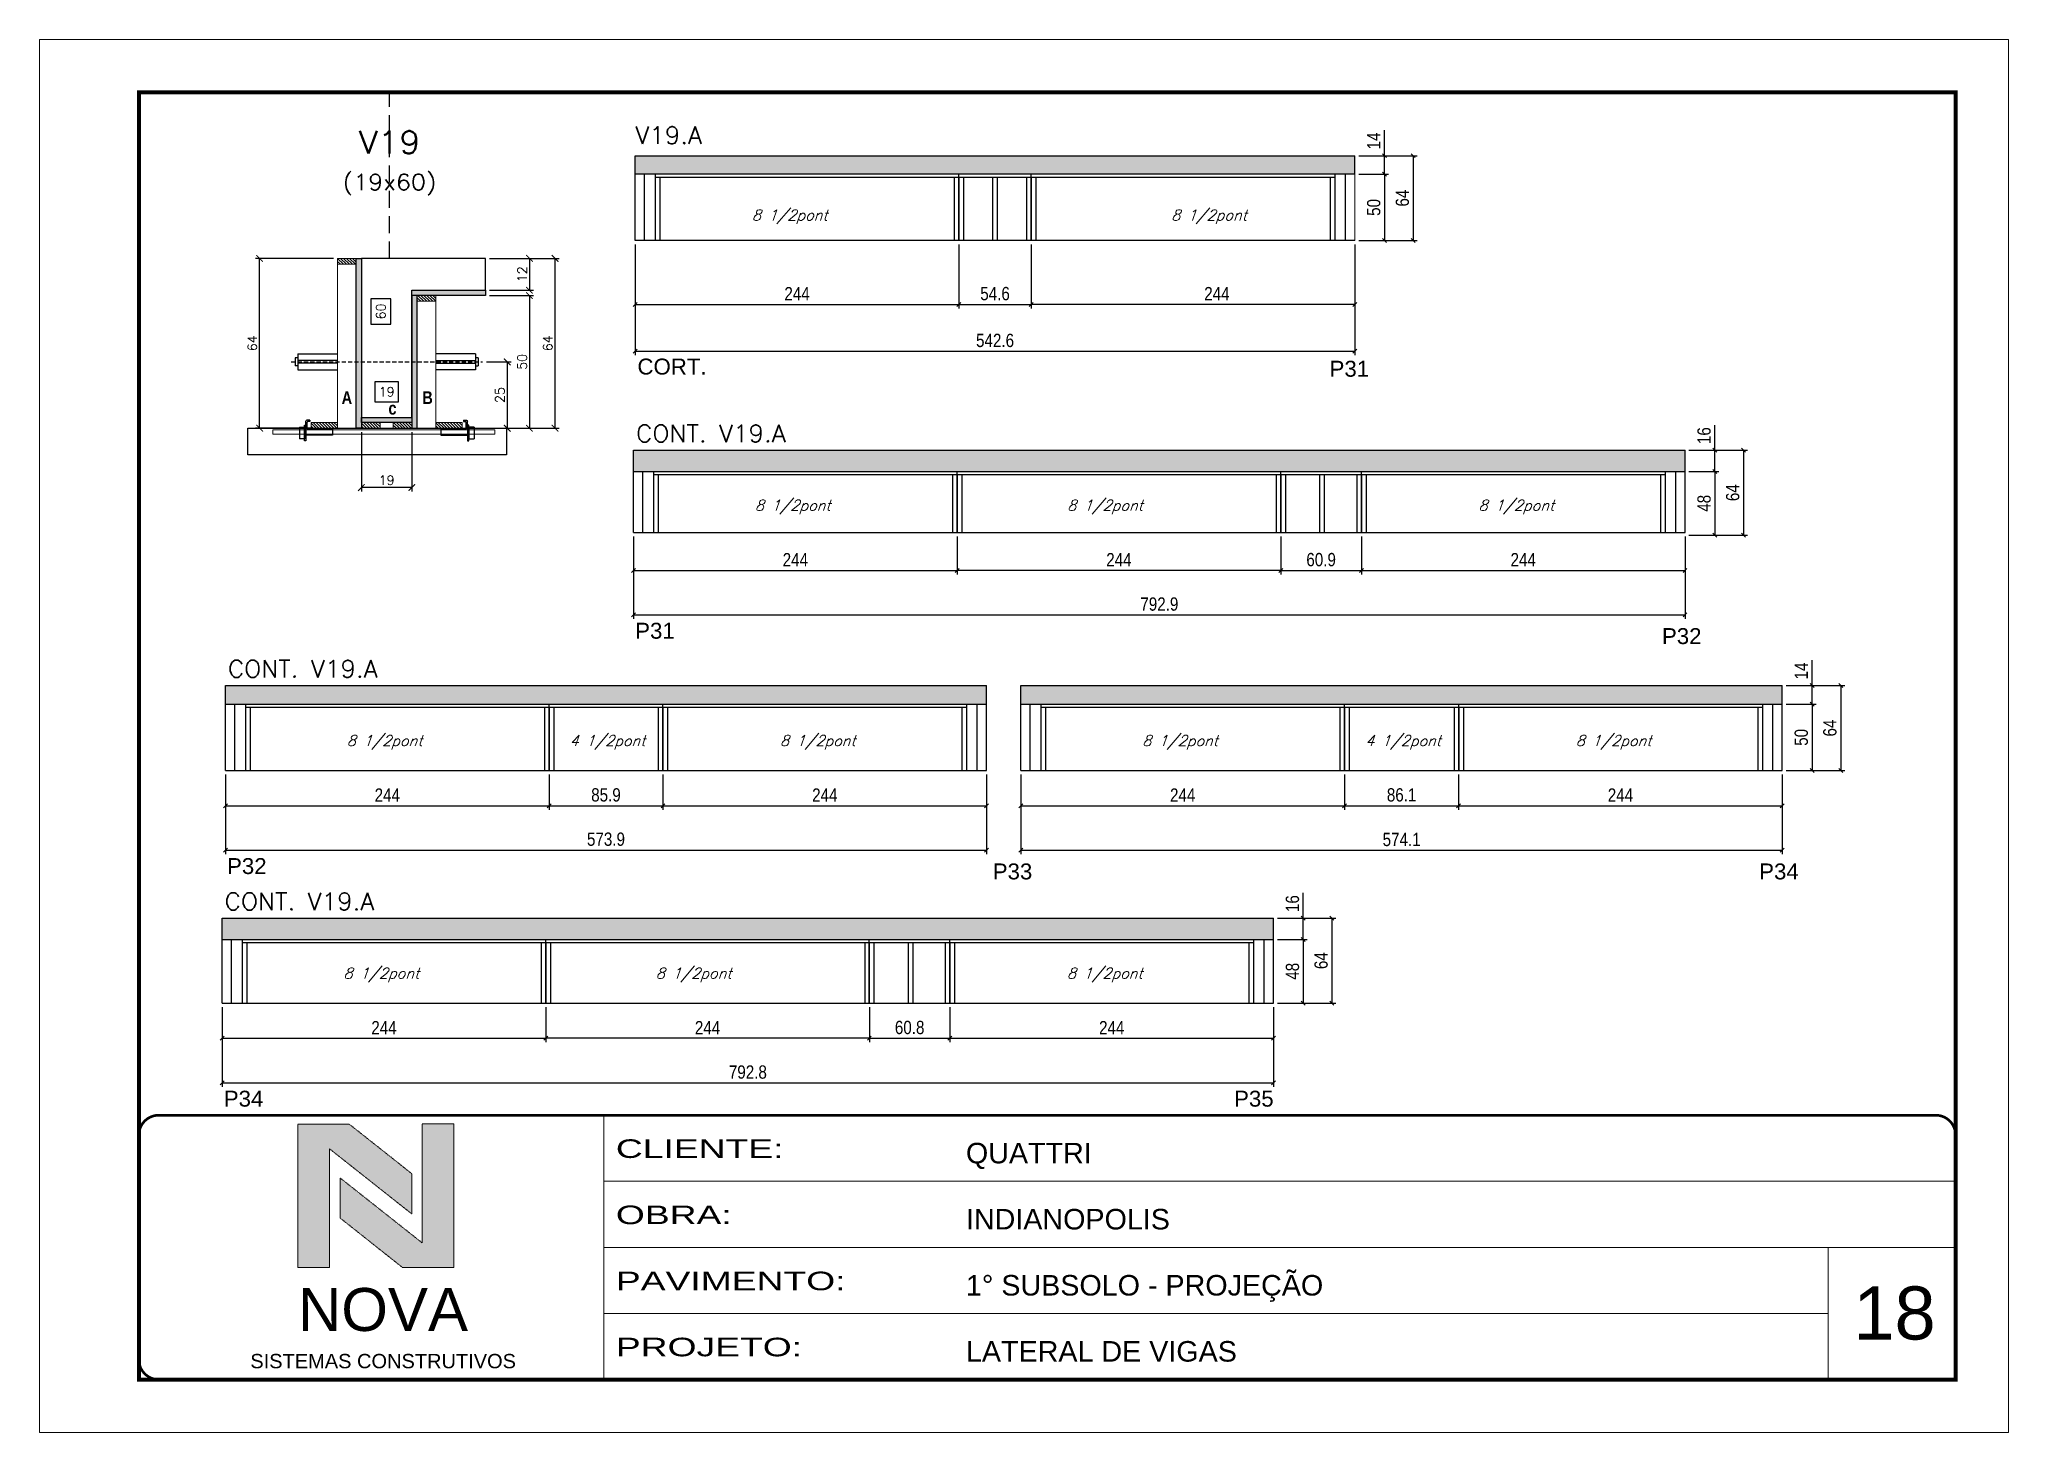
# Model space of a CAD drawing. Header units: millimetres. Extents: x 2921 to 9246, y 316 to 11751.
# Drawn here: x 4506 to 5991, y 4910 to 5960 of the extents above; entities that cross this region are included whole.
import ezdxf
from ezdxf.enums import TextEntityAlignment as Align

# ---------------------------------------------------------------- set-up
doc = ezdxf.new("R2010")
doc.units = ezdxf.units.MM
for name, pattern in [('CONTINUO', [0]), ('DASHED', [0.75, 0.5, -0.25]), ('HIDDEN', [9.525, 6.35, -3.175])]:
    doc.linetypes.add(name, pattern=pattern)
for name, color, linetype in [('1', 3, 'Continuous'), ('5', 5, 'Continuous'), ('barrote', 251, 'Continuous'), ('COTA', 241, 'Continuous'), ('Cota Seção (2x)', 4, 'Continuous'), ('detalhes', 4, 'Continuous'), ('Hachura', 253, 'Continuous'), ('Painéis', 200, 'Continuous'), ('presilha', 1, 'Continuous'), ('SARR_2.2x7', 40, 'Continuous'), ('SARR_3.5x7', 81, 'Continuous'), ('TENSOR', 3, 'Continuous'), ('texto', 7, 'Continuous'), ('Texto de Titulo', 7, 'Continuous'), ('Texto Qtd Sarr', 242, 'Continuous')]:
    doc.layers.add(name, color=color, linetype=linetype)
for name, color, linetype, lineweight in [('CARIMBO', 255, 'Continuous', 9), ('CARIMBO-LEGENDA', 75, 'Continuous', 15), ('CONCRETO', 251, 'Continuous', 25), ('Folhas', 255, 'Continuous', 9), ('Madeira', 126, 'Continuous', 18), ('SARRAFO DE PRESSAO', 251, 'DASHED', 9), ('SCO-___-LAJ', 2, 'Continuous', 0), ('Texto Seção', 7, 'Continuous', 15)]:
    doc.layers.add(name, color=color, linetype=linetype, lineweight=lineweight)
doc.styles.add('arial', font='arial.ttf')
doc.styles.add('COTA TECNICA', font='techl___.ttf', dxfattribs={"height": 10})
doc.styles.add('COTA TECNICA-50', font='techl___.ttf', dxfattribs={"height": 10})
doc.styles.add('REGUA-120', font='ROMANS.shx', dxfattribs={"height": 15})
doc.styles.add('Romans', font='romans.shx')
doc.styles.get("Standard").update_dxf_attribs({"font": 'arial.ttf'})
doc.styles.add('TECNICA', font='techb___.ttf', dxfattribs={"height": 10})
doc.styles.add('Tecnologia', font='')
doc.styles.get('Tecnologia').set_extended_font_data('Forgotten Futurist')
doc.dimstyles.new('COTA PAINEL-50', dxfattribs={"dimtxt": 10, "dimasz": 3, "dimexe": 3, "dimexo": 3, "dimgap": 3, "dimtad": 1, "dimdec": 1, "dimzin": 12, "dimdsep": 46, "dimtxsty": 'COTA TECNICA-50', "dimblk1": 'OBLIQUE', "dimblk2": 'OBLIQUE', "dimsah": 1, "dimcen": 0.9, "dimclrd": 4, "dimclre": 4, "dimclrt": 240, "dimadec": 1, "dimazin": 3, "dimtfac": 1, "dimtdec": 1, "dimtmove": 0, "dimatfit": 3, "dimfxl": 1, "dimtolj": 1, "dimtzin": 12, "dimarcsym": 0})
doc.dimstyles.new('Cota Seção (2x)', dxfattribs={"dimtxt": 7, "dimasz": 5, "dimexe": 3, "dimexo": 3, "dimgap": 2, "dimtad": 3, "dimdec": 1, "dimlfac": 0.5, "dimzin": 12, "dimdsep": 46, "dimtxsty": 'Romans', "dimblk": 'ARCHTICK', "dimcen": 0, "dimclrd": 4, "dimclre": 4, "dimclrt": 1, "dimadec": 1, "dimazin": 3, "dimtfac": 1, "dimtdec": 1, "dimtmove": 0, "dimatfit": 3, "dimldrblk": 'OBLIQUE', "dimfxl": 1, "dimtolj": 1, "dimtzin": 12, "dimarcsym": 0})
doc.dimstyles.new('Cota Seção interna', dxfattribs={"dimtxt": 7, "dimasz": 6, "dimexe": 0.18, "dimexo": 2, "dimgap": -4, "dimtad": 3, "dimdec": 1, "dimlfac": 0.5, "dimzin": 12, "dimdsep": 46, "dimtxsty": 'Romans', "dimblk": 'ARCHTICK', "dimcen": 0.09, "dimse1": 1, "dimse2": 1, "dimsd1": 1, "dimsd2": 1, "dimclrd": 180, "dimclre": 5, "dimclrt": 1, "dimadec": 0, "dimazin": 3, "dimtfac": 1, "dimtdec": 1, "dimtofl": 0, "dimtmove": 0, "dimatfit": 3, "dimldrblk": 'ARCHTICK', "dimfxl": 1, "dimtolj": 1, "dimtzin": 0, "dimarcsym": 0})
doc.dimstyles.new('PAINEL', dxfattribs={"dimtxt": 10, "dimasz": 3, "dimexe": 3, "dimexo": 3, "dimgap": 3, "dimtad": 1, "dimdec": 1, "dimzin": 12, "dimdsep": 46, "dimtxsty": 'COTA TECNICA', "dimblk1": 'OBLIQUE', "dimblk2": 'OBLIQUE', "dimsah": 1, "dimcen": 0.9, "dimclrd": 4, "dimclre": 4, "dimclrt": 240, "dimadec": 1, "dimazin": 3, "dimtfac": 1, "dimtdec": 1, "dimtmove": 0, "dimatfit": 3, "dimfxl": 1, "dimtolj": 1, "dimtzin": 12, "dimarcsym": 0})
pattern_1 = [(315, (27705.6622, -2562.419), (1.12253202, 1.12253202), [])]

msp = doc.modelspace()

# ---------------------------------------------------------------- texts
at = {"layer": '5', "linetype": 'Continuous'}
for s, rotation, p in [('CORT.', 0.00004, (4957.14, 5707.67)), ('P31', 0.00004, (5479.06, 5706.01)), ('P31', 359.99996, (4955.43, 5508.55)), ('P32', 0.00004, (5729.72, 5504.51)), ('P32', 359.99996, (4647.66, 5331.19)), ('P33', 0.00004, (5225.06, 5327.15)), ('P34', 0.00004, (5803.03, 5327.15)), ('P34', 359.99996, (4645.19, 5155.89)), ('P35', 0.00004, (5407.06, 5155.89))]:
    msp.add_text(s, height=12, rotation=rotation, dxfattribs=at).set_placement(p)
at = {"layer": 'CARIMBO', "style": 'arial'}
msp.add_text('18', height=40, dxfattribs=at).set_placement((5873.99, 4980.37))
at = {"layer": 'detalhes', "style": 'TECNICA'}
for s, p in [('A', (4734.04, 5685.41)), ('B', (4794.87, 5685.43)), ('c', (4769.34, 5677.46))]:
    msp.add_text(s, height=9.6, dxfattribs=at).set_placement(p)
at = {"layer": 'texto', "color": 2, "char_height": 8, "attachment_point": 5, "style": 'Romans'}
for s, insert in [('{\\Q19;\\C256;8 1/2pont}', (5072, 5826.51)), ('{\\Q19;\\C256;8 1/2pont}', (5388.18, 5826.51)), ('{\\Q19;\\C256;8 1/2pont}', (5074.26, 5607.77)), ('{\\Q19;\\C256;8 1/2pont}', (5309.76, 5607.77)), ('{\\Q19;\\C256;8 1/2pont}', (5619.92, 5607.77)), ('{\\Q19;\\C256;8 1/2pont}', (4766.48, 5430.41)), ('{\\Q19;\\C256;4 1/2pont}', (4934.59, 5430.41)), ('{\\Q19;\\C256;8 1/2pont}', (5093.15, 5430.41)), ('{\\Q19;\\C256;8 1/2pont}', (5366.36, 5430.41)), ('{\\Q19;\\C256;4 1/2pont}', (5534.57, 5430.41)), ('{\\Q19;\\C256;8 1/2pont}', (5693.23, 5430.41)), ('{\\Q19;\\C256;8 1/2pont}', (4764.01, 5255.12)), ('{\\Q19;\\C256;8 1/2pont}', (4999.52, 5255.12)), ('{\\Q19;\\C256;8 1/2pont}', (5309.58, 5255.12))]:
    msp.add_mtext(s, dxfattribs=dict(at, insert=insert))
at = {"layer": 'Texto Seção', "style": 'REGUA-120', "width": 1.05}
for s, p in [('V19.A', (4955.57, 5881.5)), ('CONT. V19.A', (4956.09, 5656.72)), ('CONT. V19.A', (4648.32, 5479.36)), ('CONT. V19.A', (4645.84, 5304.06))]:
    msp.add_text(s, height=13, dxfattribs=at).set_placement(p)

# ---------------------------------------------------------------- blocks, each defined once
blk = doc.blocks.new('A$C64660E27')
at = {"layer": 'COTA', "true_color": 0x1a1a1a}
h = blk.add_hatch(color=250, dxfattribs=at)
h.dxf.hatch_style = 1
h.paths.add_polyline_path([(185.4, -11.6), (142.4, -11.6), (142.4, -131.6), (168.8, -131.6), (168.8, -32.2), (237.7, -86.7), (237.7, -53)])
at = {"layer": 'COTA'}
h = blk.add_hatch(color=20, dxfattribs=at)
h.dxf.hatch_style = 1
h.paths.add_polyline_path([(273, -11.4), (246.6, -11.4), (246.6, -111.1), (177.7, -56.6), (177.7, -90.2), (230, -131.6), (273, -131.6)])
for p, q in [((142.4, -131.6), (142.4, -11.6)), ((142.4, -11.6), (185.4, -11.6)), ((185.4, -11.6), (237.7, -53)), ((273, -11.4), (246.6, -11.4)), ((246.6, -111.1), (246.6, -11.4)), ((273, -11.4), (273, -131.6)), ((168.8, -32.2), (237.7, -86.7)), ((168.8, -131.6), (168.8, -32.2)), ((246.6, -111.1), (177.7, -56.6)), ((177.7, -90.2), (177.7, -56.6)), ((237.7, -86.7), (237.7, -53)), ((230, -131.6), (177.7, -90.2)), ((142.4, -131.6), (168.8, -131.6)), ((273, -131.6), (230, -131.6))]:
    blk.add_line(p, q)
at = {"layer": 'CARIMBO-LEGENDA', "color": 7, "linetype": 'Continuous', "ltscale": 100, "style": 'arial'}
blk.add_text('NOVA', height=36, dxfattribs=at).set_placement((142.4, -184.8))
at = {"layer": 'CARIMBO-LEGENDA', "color": 7, "linetype": 'Continuous', "style": 'arial'}
blk.add_text('SISTEMAS CONSTRUTIVOS', height=12, dxfattribs=at).set_placement((102.5, -216))
blk = doc.blocks.new('9999999999')
at = {"color": 30, "linetype": 'CONTINUO'}
for p, q in [((98564.6, 34230.2), (98564.6, 34429.4)), ((98564.6, 34379.6), (99584, 34379.6)), ((98564.6, 34329.8), (99488, 34329.8)), ((99584, 34329.8), (99488, 34329.8)), ((99488, 34329.8), (99488, 34230.2)), ((98564.6, 34280), (99488, 34280))]:
    blk.add_line(p, q, dxfattribs=at)
at = {"color": 30, "linetype": 'CONTINUO', "const_width": 2}
blk.add_lwpolyline([(99584, 34230.2), (99584, 34414.4, 0.414214), (99569, 34429.4), (98229, 34429.4, 0.414214), (98214, 34414.4), (98214, 34245.2, 0.414214), (98229, 34230.2), (99584, 34230.2)], format="xyb", dxfattribs=at)
at = {"layer": 'Folhas'}
blk.add_lwpolyline([(98139, 34190.2), (99624, 34190.2), (99624, 35240.2), (98139, 35240.2)], close=True, dxfattribs=at)
at = {"layer": 'Folhas', "color": 30, "const_width": 3}
blk.add_lwpolyline([(98214, 34230.2), (99584, 34230.2), (99584, 35200.2), (98214, 35200.2)], close=True, dxfattribs=at)
at = {"xscale": 0.9, "yscale": 0.9, "zscale": 0.9}
blk.add_blockref('A$C64660E27', (98205.8, 34433.1), dxfattribs=at)
at = {"color": 7, "linetype": 'Continuous', "ltscale": 5, "style": 'arial'}
for s, height, p in [('QUATTRI', 15.48, (98837.7, 34393.1)), ('INDIANOPOLIS', 15.483, (98837.7, 34343.3)), ('1° SUBSOLO - PROJEÇÃO', 15.483, (98837.7, 34293.5)), ('LATERAL DE VIGAS', 15.483, (98837.7, 34243.7))]:
    blk.add_text(s, height=height, dxfattribs=at).set_placement(p)
at = {"layer": 'Folhas', "color": 7, "style": 'Tecnologia', "width": 1.5}
for s, p in [('CLIENTE:', (98573.7, 34397.2)), ('OBRA:', (98573.7, 34347.3)), ('PAVIMENTO:', (98573.7, 34297.5)), ('PROJETO:', (98573.7, 34247.7))]:
    blk.add_text(s, height=14, dxfattribs=at).set_placement(p)
blk = doc.blocks.new('titulo1')
at = {"layer": 'Defpoints', "color": 252, "linetype": 'HIDDEN', "ltscale": 2}
blk.add_line((0, 0), (0, 125), dxfattribs=at)
at = {"layer": 'Defpoints', "style": 'Romans', "oblique": 15}
blk.add_attdef('FOLHA', text='', height=10, dxfattribs=at).set_placement((0, 15.6), align=Align.MIDDLE_CENTER)
at = {"layer": 'Texto Qtd Sarr', "color": 3, "style": 'Romans', "oblique": 15}
for tag, height, p in [('TITULO', 17, (0, 71.4)), ('SEÇÃO', 12, (0, 41.5))]:
    blk.add_attdef(tag, text='', height=height, dxfattribs=at).set_placement(p, align=Align.MIDDLE_CENTER)
blk = doc.blocks.new('_ArchTick')
at = {"color": 0, "linetype": 'ByBlock', "const_width": 0.15}
blk.add_lwpolyline([(-0.5, -0.5), (0.5, 0.5)], dxfattribs=at)
blk = doc.blocks.new('*D170')
at = {"layer": 'COTA', "color": 4, "lineweight": -2, "transparency": 16777216}
for p, q in [((4845.6, 5795.2), (4898, 5795.2)), ((4895, 5667.2), (4895, 5795.2)), ((4823.6, 5667.2), (4898, 5667.2))]:
    blk.add_line(p, q, dxfattribs=at)
at = {"layer": 'Defpoints', "color": 0, "transparency": 16777216}
for p in [(4842.6, 5795.2), (4895, 5795.2), (4820.6, 5667.2)]:
    blk.add_point(p, dxfattribs=at)
at = {"layer": 'COTA', "color": 4, "lineweight": -2, "transparency": 16777216, "xscale": 5, "yscale": 5, "zscale": 5}
for p, rotation in [((4895, 5795.2), 90), ((4895, 5667.2), 270)]:
    blk.add_blockref('_ArchTick', p, dxfattribs=dict(at, rotation=rotation))
at = {"layer": 'COTA', "color": 1, "transparency": 16777216, "insert": (4889.5, 5731.2), "char_height": 7, "attachment_point": 5, "rotation": 90, "style": 'Romans'}
blk.add_mtext('\\A1;64', dxfattribs=at)
blk = doc.blocks.new('_Oblique')
at = {"layer": '1', "color": 0, "lineweight": -2}
blk.add_line((-0.5, -0.5), (0.5, 0.5), dxfattribs=at)
blk = doc.blocks.new('*D171')
at = {"layer": 'COTA', "color": 4, "lineweight": -2, "transparency": 16777216}
for p, q in [((4728, 5795.2), (4669.2, 5795.2)), ((4672.2, 5667.2), (4672.2, 5795.2)), ((4712.4, 5667.2), (4669.2, 5667.2))]:
    blk.add_line(p, q, dxfattribs=at)
at = {"layer": 'Defpoints', "color": 0, "transparency": 16777216}
for p in [(4672.2, 5795.2), (4731, 5795.2), (4715.4, 5667.2)]:
    blk.add_point(p, dxfattribs=at)
at = {"layer": 'COTA', "color": 4, "lineweight": -2, "transparency": 16777216, "xscale": 5, "yscale": 5, "zscale": 5}
for p, rotation in [((4672.2, 5795.2), 90), ((4672.2, 5667.2), 270)]:
    blk.add_blockref('_ArchTick', p, dxfattribs=dict(at, rotation=rotation))
at = {"layer": 'COTA', "color": 1, "transparency": 16777216, "insert": (4666.7, 5731.2), "char_height": 7, "attachment_point": 5, "rotation": 90, "style": 'Romans'}
blk.add_mtext('\\A1;64', dxfattribs=at)
blk = doc.blocks.new('*D172')
at = {"layer": 'Cota Seção (2x)', "color": 180, "lineweight": -2, "transparency": 16777216}
for p, q in [((4771.1, 5764.7), (4756.1, 5764.7)), ((4756.1, 5764.7), (4756.1, 5745.7)), ((4771.1, 5745.7), (4771.1, 5764.7)), ((4756.1, 5745.7), (4771.1, 5745.7))]:
    blk.add_line(p, q, dxfattribs=at)
at = {"layer": 'Defpoints', "color": 0, "transparency": 16777216}
for p in [(4763.6, 5795.2), (4775.1, 5795.2), (4763.6, 5675.2)]:
    blk.add_point(p, dxfattribs=at)
at = {"layer": 'Cota Seção (2x)', "color": 1, "transparency": 16777216, "insert": (4763.6, 5755.2), "char_height": 7, "attachment_point": 5, "rotation": 90, "style": 'Romans'}
blk.add_mtext('\\A1;60', dxfattribs=at)
blk = doc.blocks.new('*D173')
at = {"layer": 'COTA', "color": 4, "lineweight": -2, "transparency": 16777216}
for p, q in [((4845.6, 5795.2), (4878.7, 5795.2)), ((4875.7, 5795.2), (4875.7, 5771.2)), ((4845.6, 5771.2), (4878.7, 5771.2))]:
    blk.add_line(p, q, dxfattribs=at)
at = {"layer": 'Defpoints', "color": 0, "transparency": 16777216}
for p in [(4842.6, 5795.2), (4842.6, 5771.2), (4875.7, 5771.2)]:
    blk.add_point(p, dxfattribs=at)
at = {"layer": 'COTA', "color": 4, "lineweight": -2, "transparency": 16777216, "xscale": 5, "yscale": 5, "zscale": 5}
for p, rotation in [((4875.7, 5795.2), 90), ((4875.7, 5771.2), 270)]:
    blk.add_blockref('_ArchTick', p, dxfattribs=dict(at, rotation=rotation))
at = {"layer": 'COTA', "color": 1, "transparency": 16777216, "insert": (4870.2, 5783.2), "char_height": 7, "attachment_point": 5, "rotation": 90, "style": 'Romans'}
blk.add_mtext('\\A1;12', dxfattribs=at)
blk = doc.blocks.new('*D174')
at = {"layer": 'COTA', "color": 4, "lineweight": -2, "transparency": 16777216}
for p, q in [((4845.6, 5767.2), (4878.7, 5767.2)), ((4875.7, 5767.2), (4875.7, 5667.2)), ((4823.6, 5667.2), (4878.7, 5667.2))]:
    blk.add_line(p, q, dxfattribs=at)
at = {"layer": 'Defpoints', "color": 0, "transparency": 16777216}
for p in [(4842.6, 5767.2), (4820.6, 5667.2), (4875.7, 5667.2)]:
    blk.add_point(p, dxfattribs=at)
at = {"layer": 'COTA', "color": 4, "lineweight": -2, "transparency": 16777216, "xscale": 5, "yscale": 5, "zscale": 5}
for p, rotation in [((4875.7, 5767.2), 90), ((4875.7, 5667.2), 270)]:
    blk.add_blockref('_ArchTick', p, dxfattribs=dict(at, rotation=rotation))
at = {"layer": 'COTA', "color": 1, "transparency": 16777216, "insert": (4870.2, 5717.2), "char_height": 7, "attachment_point": 5, "rotation": 90, "style": 'Romans'}
blk.add_mtext('\\A1;50', dxfattribs=at)
blk = doc.blocks.new('PRESILHA METÁLICA 1')
at = {"layer": 'presilha'}
for p, q in [((0, 13), (6, 13)), ((0, 13), (0, 0)), ((6, 0), (0, 0)), ((6, 15.5), (7.5, 15.5)), ((6, -2.5), (6, 15.5)), ((6, 13), (6, 0)), ((7.5, 10.6), (7.5, 19.9)), ((7.5, 15.5), (7.5, -2.5)), ((37.5, 4.1), (7.5, 4.1)), ((12, 21), (8.6, 21)), ((9, 11.6), (9, 18.9)), ((12, 19.5), (9.6, 19.5)), ((37.5, 11), (9.6, 11)), ((12, 21), (12, 19.5)), ((37.5, 11), (37.5, 4.1)), ((7.5, -2.5), (6, -2.5))]:
    blk.add_line(p, q, dxfattribs=at)
for centre, radius, start, end in [((8.6, 19.9), 1.14, 90, 180), ((9.6, 18.9), 0.57, 90, 180), ((9.6, 11.6), 0.57, 180, 270)]:
    blk.add_arc(centre, radius, start, end, dxfattribs=at)
blk = doc.blocks.new('*D175')
at = {"layer": 'COTA', "color": 4, "lineweight": -2, "transparency": 16777216}
for p, q in [((4749, 5664.2), (4749, 5619.5)), ((4787, 5664.2), (4787, 5619.5)), ((4787, 5622.5), (4749, 5622.5))]:
    blk.add_line(p, q, dxfattribs=at)
at = {"layer": 'Defpoints', "color": 0, "transparency": 16777216}
for p in [(4749, 5667.2), (4787, 5667.2), (4749, 5622.5)]:
    blk.add_point(p, dxfattribs=at)
at = {"layer": 'COTA', "color": 4, "lineweight": -2, "transparency": 16777216, "xscale": 5, "yscale": 5, "zscale": 5, "rotation": 180}
blk.add_blockref('_ArchTick', (4749, 5622.5), dxfattribs=at)
at = {"layer": 'COTA', "color": 4, "lineweight": -2, "transparency": 16777216, "xscale": 5, "yscale": 5, "zscale": 5}
blk.add_blockref('_ArchTick', (4787, 5622.5), dxfattribs=at)
at = {"layer": 'COTA', "color": 1, "transparency": 16777216, "insert": (4768, 5628), "char_height": 7, "attachment_point": 5, "style": 'Romans'}
blk.add_mtext('\\A1;19', dxfattribs=at)
blk = doc.blocks.new('*D909')
at = {"layer": 'COTA', "color": 4, "lineweight": -2, "transparency": 16777216}
for p, q in [((4843.3, 5717.2), (4861.9, 5717.2)), ((4858.9, 5717.2), (4858.9, 5667.2)), ((4843.3, 5667.2), (4861.9, 5667.2))]:
    blk.add_line(p, q, dxfattribs=at)
at = {"layer": 'Defpoints', "color": 0, "transparency": 16777216}
for p in [(4840.3, 5717.2), (4840.3, 5667.2), (4858.9, 5667.2)]:
    blk.add_point(p, dxfattribs=at)
at = {"layer": 'COTA', "color": 4, "lineweight": -2, "transparency": 16777216, "xscale": 5, "yscale": 5, "zscale": 5}
for p, rotation in [((4858.9, 5717.2), 90), ((4858.9, 5667.2), 270)]:
    blk.add_blockref('_ArchTick', p, dxfattribs=dict(at, rotation=rotation))
at = {"layer": 'COTA', "color": 1, "transparency": 16777216, "insert": (4853.4, 5692.2), "char_height": 7, "attachment_point": 5, "rotation": 90, "style": 'Romans'}
blk.add_mtext('\\A1;25', dxfattribs=at)
blk = doc.blocks.new('*D176')
at = {"layer": 'Cota Seção (2x)', "color": 180, "lineweight": -2, "transparency": 16777216}
for p, q in [((4777, 5702.2), (4759, 5702.2)), ((4759, 5702.2), (4759, 5687.2)), ((4777, 5687.2), (4777, 5702.2)), ((4759, 5687.2), (4777, 5687.2))]:
    blk.add_line(p, q, dxfattribs=at)
at = {"layer": 'Defpoints', "color": 0, "transparency": 16777216}
for p in [(4749, 5683.2), (4749, 5667.2), (4787, 5667.2)]:
    blk.add_point(p, dxfattribs=at)
at = {"layer": 'Cota Seção (2x)', "color": 1, "transparency": 16777216, "insert": (4768, 5694.7), "char_height": 7, "attachment_point": 5, "style": 'Romans'}
blk.add_mtext('\\A1;19', dxfattribs=at)
blk = doc.blocks.new('*D177')
at = {"layer": 'COTA', "color": 4, "linetype": 'ByBlock', "lineweight": -2, "transparency": 16777216}
for p, q in [((4955.5, 5805.6), (4955.5, 5722.2)), ((5498.1, 5805.6), (5498.1, 5722.2)), ((4955.5, 5725.2), (5498.1, 5725.2))]:
    blk.add_line(p, q, dxfattribs=at)
at = {"layer": 'Defpoints', "color": 0, "linetype": 'ByBlock', "transparency": 16777216}
for p in [(4955.5, 5808.6), (5498.1, 5808.6), (5498.1, 5725.2)]:
    blk.add_point(p, dxfattribs=at)
at = {"layer": 'COTA', "color": 4, "linetype": 'ByBlock', "lineweight": -2, "transparency": 16777216, "xscale": 3, "yscale": 3, "zscale": 3, "rotation": 180}
blk.add_blockref('_Oblique', (4955.5, 5725.2), dxfattribs=at)
at = {"layer": 'COTA', "color": 4, "linetype": 'ByBlock', "lineweight": -2, "transparency": 16777216, "xscale": 3, "yscale": 3, "zscale": 3}
blk.add_blockref('_Oblique', (5498.1, 5725.2), dxfattribs=at)
at = {"layer": 'COTA', "color": 240, "linetype": 'ByBlock', "transparency": 16777216, "insert": (5226.8, 5733.3), "char_height": 10, "attachment_point": 5, "style": 'COTA TECNICA'}
blk.add_mtext('\\A1;542.6', dxfattribs=at)
blk = doc.blocks.new('*D178')
at = {"layer": 'COTA', "color": 4, "lineweight": -2, "transparency": 16777216}
for p, q in [((5254.1, 5805.6), (5254.1, 5757.5)), ((5498.1, 5805.6), (5498.1, 5757.5)), ((5498.1, 5760.5), (5254.1, 5760.5))]:
    blk.add_line(p, q, dxfattribs=at)
at = {"layer": 'Defpoints', "color": 0, "transparency": 16777216}
for p in [(5254.1, 5808.6), (5498.1, 5808.6), (5254.1, 5760.5)]:
    blk.add_point(p, dxfattribs=at)
at = {"layer": 'COTA', "color": 4, "lineweight": -2, "transparency": 16777216, "xscale": 3, "yscale": 3, "zscale": 3, "rotation": 180}
blk.add_blockref('_Oblique', (5254.1, 5760.5), dxfattribs=at)
at = {"layer": 'COTA', "color": 4, "lineweight": -2, "transparency": 16777216, "xscale": 3, "yscale": 3, "zscale": 3}
blk.add_blockref('_Oblique', (5498.1, 5760.5), dxfattribs=at)
at = {"layer": 'COTA', "color": 240, "transparency": 16777216, "insert": (5394.1, 5768.6), "char_height": 10, "attachment_point": 5, "style": 'COTA TECNICA'}
blk.add_mtext('\\A1;244 ', dxfattribs=at)
blk = doc.blocks.new('*D179')
at = {"layer": 'COTA', "color": 4, "lineweight": -2, "transparency": 16777216}
for p, q in [((5510.1, 5858.6), (5523.5, 5858.6)), ((5520.5, 5858.6), (5520.5, 5808.6)), ((5501.1, 5808.6), (5523.5, 5808.6))]:
    blk.add_line(p, q, dxfattribs=at)
at = {"layer": 'Defpoints', "color": 0, "transparency": 16777216}
for p in [(5507.1, 5858.6), (5498.1, 5808.6), (5520.5, 5808.6)]:
    blk.add_point(p, dxfattribs=at)
at = {"layer": 'COTA', "color": 4, "lineweight": -2, "transparency": 16777216, "xscale": 3, "yscale": 3, "zscale": 3}
for p, rotation in [((5520.5, 5858.6), 90), ((5520.5, 5808.6), 270)]:
    blk.add_blockref('_Oblique', p, dxfattribs=dict(at, rotation=rotation))
at = {"layer": 'COTA', "color": 240, "transparency": 16777216, "insert": (5512.4, 5833.6), "char_height": 10, "attachment_point": 5, "rotation": 90, "style": 'COTA TECNICA-50'}
blk.add_mtext('\\A1;50', dxfattribs=at)
blk = doc.blocks.new('*D911')
at = {"layer": 'Defpoints', "color": 0, "transparency": 16777216}
for p in [(4955.5, 5808.6), (5199.5, 5808.6), (5199.5, 5760.5)]:
    blk.add_point(p, dxfattribs=at)
at = {"layer": 'Painéis', "color": 4, "lineweight": -2, "transparency": 16777216}
for p, q in [((4955.5, 5805.6), (4955.5, 5757.5)), ((5199.5, 5805.6), (5199.5, 5757.5)), ((4955.5, 5760.5), (5199.5, 5760.5))]:
    blk.add_line(p, q, dxfattribs=at)
at = {"layer": 'Painéis', "color": 4, "lineweight": -2, "transparency": 16777216, "xscale": 3, "yscale": 3, "zscale": 3, "rotation": 180}
blk.add_blockref('_Oblique', (4955.5, 5760.5), dxfattribs=at)
at = {"layer": 'Painéis', "color": 4, "lineweight": -2, "transparency": 16777216, "xscale": 3, "yscale": 3, "zscale": 3}
blk.add_blockref('_Oblique', (5199.5, 5760.5), dxfattribs=at)
at = {"layer": 'Painéis', "color": 240, "lineweight": 5, "transparency": 16777216, "insert": (5077.5, 5768.6), "char_height": 10, "attachment_point": 5, "style": 'COTA TECNICA'}
blk.add_mtext('\\A1;244', dxfattribs=at)
blk = doc.blocks.new('*D193')
at = {"layer": 'Defpoints', "color": 0, "transparency": 16777216}
for p in [(5199.5, 5808.6), (5254.1, 5808.6), (5254.1, 5760.5)]:
    blk.add_point(p, dxfattribs=at)
at = {"layer": 'Painéis', "color": 4, "lineweight": -2, "transparency": 16777216}
for p, q in [((5199.5, 5805.6), (5199.5, 5757.5)), ((5254.1, 5805.6), (5254.1, 5757.5)), ((5199.5, 5760.5), (5254.1, 5760.5))]:
    blk.add_line(p, q, dxfattribs=at)
at = {"layer": 'Painéis', "color": 4, "lineweight": -2, "transparency": 16777216, "xscale": 3, "yscale": 3, "zscale": 3, "rotation": 180}
blk.add_blockref('_Oblique', (5199.5, 5760.5), dxfattribs=at)
at = {"layer": 'Painéis', "color": 4, "lineweight": -2, "transparency": 16777216, "xscale": 3, "yscale": 3, "zscale": 3}
blk.add_blockref('_Oblique', (5254.1, 5760.5), dxfattribs=at)
at = {"layer": 'Painéis', "color": 240, "lineweight": 5, "transparency": 16777216, "insert": (5226.8, 5768.6), "char_height": 10, "attachment_point": 5, "style": 'COTA TECNICA'}
blk.add_mtext('\\A1;54.6 ', dxfattribs=at)
blk = doc.blocks.new('*D194')
at = {"layer": 'COTA', "color": 4, "linetype": 'ByBlock', "lineweight": -2, "transparency": 16777216}
for p, q in [((4954.2, 5585.6), (4954.2, 5557)), ((5198.2, 5585.6), (5198.2, 5557)), ((4954.2, 5560), (5198.2, 5560))]:
    blk.add_line(p, q, dxfattribs=at)
at = {"layer": 'Defpoints', "color": 0, "linetype": 'ByBlock', "transparency": 16777216}
for p in [(4954.2, 5588.6), (5198.2, 5588.6), (5198.2, 5560)]:
    blk.add_point(p, dxfattribs=at)
at = {"layer": 'COTA', "color": 4, "linetype": 'ByBlock', "lineweight": -2, "transparency": 16777216, "xscale": 3, "yscale": 3, "zscale": 3, "rotation": 180}
blk.add_blockref('_Oblique', (4954.2, 5560), dxfattribs=at)
at = {"layer": 'COTA', "color": 4, "linetype": 'ByBlock', "lineweight": -2, "transparency": 16777216, "xscale": 3, "yscale": 3, "zscale": 3}
blk.add_blockref('_Oblique', (5198.2, 5560), dxfattribs=at)
at = {"layer": 'COTA', "color": 240, "linetype": 'ByBlock', "transparency": 16777216, "insert": (5076.2, 5568.1), "char_height": 10, "attachment_point": 5, "style": 'COTA TECNICA'}
blk.add_mtext('\\A1;244', dxfattribs=at)
blk = doc.blocks.new('*D195')
at = {"layer": 'COTA', "color": 4, "linetype": 'ByBlock', "lineweight": -2, "transparency": 16777216}
for p, q in [((5503.1, 5585.6), (5503.1, 5557)), ((5747.1, 5585.6), (5747.1, 5557)), ((5503.1, 5560), (5747.1, 5560))]:
    blk.add_line(p, q, dxfattribs=at)
at = {"layer": 'Defpoints', "color": 0, "linetype": 'ByBlock', "transparency": 16777216}
for p in [(5503.1, 5588.6), (5747.1, 5588.6), (5747.1, 5560)]:
    blk.add_point(p, dxfattribs=at)
at = {"layer": 'COTA', "color": 4, "linetype": 'ByBlock', "lineweight": -2, "transparency": 16777216, "xscale": 3, "yscale": 3, "zscale": 3, "rotation": 180}
blk.add_blockref('_Oblique', (5503.1, 5560), dxfattribs=at)
at = {"layer": 'COTA', "color": 4, "linetype": 'ByBlock', "lineweight": -2, "transparency": 16777216, "xscale": 3, "yscale": 3, "zscale": 3}
blk.add_blockref('_Oblique', (5747.1, 5560), dxfattribs=at)
at = {"layer": 'COTA', "color": 240, "linetype": 'ByBlock', "transparency": 16777216, "insert": (5625.1, 5568.1), "char_height": 10, "width": 210.731, "attachment_point": 5, "style": 'COTA TECNICA'}
blk.add_mtext('\\A1;244', dxfattribs=at)
blk = doc.blocks.new('*D916')
at = {"layer": 'COTA', "color": 4, "linetype": 'ByBlock', "lineweight": -2, "transparency": 16777216}
for p, q in [((4954.2, 5585.6), (4954.2, 5523.5)), ((5747.1, 5585.6), (5747.1, 5523.5)), ((4954.2, 5526.5), (5747.1, 5526.5))]:
    blk.add_line(p, q, dxfattribs=at)
at = {"layer": 'Defpoints', "color": 0, "linetype": 'ByBlock', "transparency": 16777216}
for p in [(4954.2, 5588.6), (5747.1, 5588.6), (5747.1, 5526.5)]:
    blk.add_point(p, dxfattribs=at)
at = {"layer": 'COTA', "color": 4, "linetype": 'ByBlock', "lineweight": -2, "transparency": 16777216, "xscale": 3, "yscale": 3, "zscale": 3, "rotation": 180}
blk.add_blockref('_Oblique', (4954.2, 5526.5), dxfattribs=at)
at = {"layer": 'COTA', "color": 4, "linetype": 'ByBlock', "lineweight": -2, "transparency": 16777216, "xscale": 3, "yscale": 3, "zscale": 3}
blk.add_blockref('_Oblique', (5747.1, 5526.5), dxfattribs=at)
at = {"layer": 'COTA', "color": 240, "linetype": 'ByBlock', "transparency": 16777216, "insert": (5350.7, 5534.6), "char_height": 10, "attachment_point": 5, "style": 'COTA TECNICA'}
blk.add_mtext('\\A1;792.9', dxfattribs=at)
blk = doc.blocks.new('*D197')
at = {"layer": 'COTA', "color": 4, "linetype": 'ByBlock', "lineweight": -2, "transparency": 16777216}
for p, q in [((5442.2, 5585.6), (5442.2, 5557)), ((5503.1, 5585.6), (5503.1, 5557)), ((5442.2, 5560), (5503.1, 5560))]:
    blk.add_line(p, q, dxfattribs=at)
at = {"layer": 'Defpoints', "color": 0, "linetype": 'ByBlock', "transparency": 16777216}
for p in [(5442.2, 5588.6), (5503.1, 5588.6), (5503.1, 5560)]:
    blk.add_point(p, dxfattribs=at)
at = {"layer": 'COTA', "color": 4, "linetype": 'ByBlock', "lineweight": -2, "transparency": 16777216, "xscale": 3, "yscale": 3, "zscale": 3, "rotation": 180}
blk.add_blockref('_Oblique', (5442.2, 5560), dxfattribs=at)
at = {"layer": 'COTA', "color": 4, "linetype": 'ByBlock', "lineweight": -2, "transparency": 16777216, "xscale": 3, "yscale": 3, "zscale": 3}
blk.add_blockref('_Oblique', (5503.1, 5560), dxfattribs=at)
at = {"layer": 'COTA', "color": 240, "linetype": 'ByBlock', "transparency": 16777216, "insert": (5472.7, 5568.1), "char_height": 10, "attachment_point": 5, "style": 'COTA TECNICA'}
blk.add_mtext('\\A1;60.9', dxfattribs=at)
blk = doc.blocks.new('*D198')
at = {"layer": 'Defpoints', "color": 0, "transparency": 16777216}
for p in [(5198.2, 5588.6), (5442.2, 5588.6), (5198.2, 5560)]:
    blk.add_point(p, dxfattribs=at)
at = {"layer": 'Painéis', "color": 4, "lineweight": -2, "transparency": 16777216}
for p, q in [((5198.2, 5585.6), (5198.2, 5557)), ((5442.2, 5585.6), (5442.2, 5557)), ((5442.2, 5560), (5198.2, 5560))]:
    blk.add_line(p, q, dxfattribs=at)
at = {"layer": 'Painéis', "color": 4, "lineweight": -2, "transparency": 16777216, "xscale": 3, "yscale": 3, "zscale": 3, "rotation": 180}
blk.add_blockref('_Oblique', (5198.2, 5560), dxfattribs=at)
at = {"layer": 'Painéis', "color": 4, "lineweight": -2, "transparency": 16777216, "xscale": 3, "yscale": 3, "zscale": 3}
blk.add_blockref('_Oblique', (5442.2, 5560), dxfattribs=at)
at = {"layer": 'Painéis', "color": 240, "lineweight": 5, "transparency": 16777216, "insert": (5320.2, 5568.1), "char_height": 10, "attachment_point": 5, "style": 'COTA TECNICA'}
blk.add_mtext('\\A1;244', dxfattribs=at)
blk = doc.blocks.new('*D199')
at = {"layer": 'COTA', "color": 4, "linetype": 'ByBlock', "lineweight": -2, "transparency": 16777216}
for p, q in [((4646.5, 5406.2), (4646.5, 5379.7)), ((4890.5, 5406.2), (4890.5, 5379.7)), ((4646.5, 5382.7), (4890.5, 5382.7))]:
    blk.add_line(p, q, dxfattribs=at)
at = {"layer": 'Defpoints', "color": 0, "linetype": 'ByBlock', "transparency": 16777216}
for p in [(4646.5, 5409.2), (4890.5, 5409.2), (4890.5, 5382.7)]:
    blk.add_point(p, dxfattribs=at)
at = {"layer": 'COTA', "color": 4, "linetype": 'ByBlock', "lineweight": -2, "transparency": 16777216, "xscale": 3, "yscale": 3, "zscale": 3, "rotation": 180}
blk.add_blockref('_Oblique', (4646.5, 5382.7), dxfattribs=at)
at = {"layer": 'COTA', "color": 4, "linetype": 'ByBlock', "lineweight": -2, "transparency": 16777216, "xscale": 3, "yscale": 3, "zscale": 3}
blk.add_blockref('_Oblique', (4890.5, 5382.7), dxfattribs=at)
at = {"layer": 'COTA', "color": 240, "linetype": 'ByBlock', "transparency": 16777216, "insert": (4768.5, 5390.7), "char_height": 10, "attachment_point": 5, "style": 'COTA TECNICA'}
blk.add_mtext('\\A1;244', dxfattribs=at)
blk = doc.blocks.new('*D200')
at = {"layer": 'COTA', "color": 4, "linetype": 'ByBlock', "lineweight": -2, "transparency": 16777216}
for p, q in [((4976.4, 5406.2), (4976.4, 5379.7)), ((5220.4, 5406.2), (5220.4, 5379.7)), ((4976.4, 5382.7), (5220.4, 5382.7))]:
    blk.add_line(p, q, dxfattribs=at)
at = {"layer": 'Defpoints', "color": 0, "linetype": 'ByBlock', "transparency": 16777216}
for p in [(4976.4, 5409.2), (5220.4, 5409.2), (5220.4, 5382.7)]:
    blk.add_point(p, dxfattribs=at)
at = {"layer": 'COTA', "color": 4, "linetype": 'ByBlock', "lineweight": -2, "transparency": 16777216, "xscale": 3, "yscale": 3, "zscale": 3, "rotation": 180}
blk.add_blockref('_Oblique', (4976.4, 5382.7), dxfattribs=at)
at = {"layer": 'COTA', "color": 4, "linetype": 'ByBlock', "lineweight": -2, "transparency": 16777216, "xscale": 3, "yscale": 3, "zscale": 3}
blk.add_blockref('_Oblique', (5220.4, 5382.7), dxfattribs=at)
at = {"layer": 'COTA', "color": 240, "linetype": 'ByBlock', "transparency": 16777216, "insert": (5098.4, 5390.7), "char_height": 10, "width": 210.731, "attachment_point": 5, "style": 'COTA TECNICA'}
blk.add_mtext('\\A1;244', dxfattribs=at)
blk = doc.blocks.new('*D917')
at = {"layer": 'COTA', "color": 4, "linetype": 'ByBlock', "lineweight": -2, "transparency": 16777216}
for p, q in [((4646.5, 5406.2), (4646.5, 5346.1)), ((5220.4, 5406.2), (5220.4, 5346.1)), ((4646.5, 5349.1), (5220.4, 5349.1))]:
    blk.add_line(p, q, dxfattribs=at)
at = {"layer": 'Defpoints', "color": 0, "linetype": 'ByBlock', "transparency": 16777216}
for p in [(4646.5, 5409.2), (5220.4, 5409.2), (5220.4, 5349.1)]:
    blk.add_point(p, dxfattribs=at)
at = {"layer": 'COTA', "color": 4, "linetype": 'ByBlock', "lineweight": -2, "transparency": 16777216, "xscale": 3, "yscale": 3, "zscale": 3, "rotation": 180}
blk.add_blockref('_Oblique', (4646.5, 5349.1), dxfattribs=at)
at = {"layer": 'COTA', "color": 4, "linetype": 'ByBlock', "lineweight": -2, "transparency": 16777216, "xscale": 3, "yscale": 3, "zscale": 3}
blk.add_blockref('_Oblique', (5220.4, 5349.1), dxfattribs=at)
at = {"layer": 'COTA', "color": 240, "linetype": 'ByBlock', "transparency": 16777216, "insert": (4933.4, 5357.4), "char_height": 10, "attachment_point": 5, "style": 'COTA TECNICA'}
blk.add_mtext('\\A1;573.9', dxfattribs=at)
blk = doc.blocks.new('*D201')
at = {"layer": 'COTA', "color": 4, "linetype": 'ByBlock', "lineweight": -2, "transparency": 16777216}
for p, q in [((4890.5, 5406.2), (4890.5, 5379.7)), ((4976.4, 5406.2), (4976.4, 5379.7)), ((4890.5, 5382.7), (4976.4, 5382.7))]:
    blk.add_line(p, q, dxfattribs=at)
at = {"layer": 'Defpoints', "color": 0, "linetype": 'ByBlock', "transparency": 16777216}
for p in [(4890.5, 5409.2), (4976.4, 5409.2), (4976.4, 5382.7)]:
    blk.add_point(p, dxfattribs=at)
at = {"layer": 'COTA', "color": 4, "linetype": 'ByBlock', "lineweight": -2, "transparency": 16777216, "xscale": 3, "yscale": 3, "zscale": 3, "rotation": 180}
blk.add_blockref('_Oblique', (4890.5, 5382.7), dxfattribs=at)
at = {"layer": 'COTA', "color": 4, "linetype": 'ByBlock', "lineweight": -2, "transparency": 16777216, "xscale": 3, "yscale": 3, "zscale": 3}
blk.add_blockref('_Oblique', (4976.4, 5382.7), dxfattribs=at)
at = {"layer": 'COTA', "color": 240, "linetype": 'ByBlock', "transparency": 16777216, "insert": (4933.4, 5390.8), "char_height": 10, "attachment_point": 5, "style": 'COTA TECNICA'}
blk.add_mtext('\\A1;85.9', dxfattribs=at)
blk = doc.blocks.new('*D202')
at = {"layer": 'COTA', "color": 4, "linetype": 'ByBlock', "lineweight": -2, "transparency": 16777216}
for p, q in [((5246.3, 5406.2), (5246.3, 5379.7)), ((5490.3, 5406.2), (5490.3, 5379.7)), ((5246.3, 5382.7), (5490.3, 5382.7))]:
    blk.add_line(p, q, dxfattribs=at)
at = {"layer": 'Defpoints', "color": 0, "linetype": 'ByBlock', "transparency": 16777216}
for p in [(5246.3, 5409.2), (5490.3, 5409.2), (5490.3, 5382.7)]:
    blk.add_point(p, dxfattribs=at)
at = {"layer": 'COTA', "color": 4, "linetype": 'ByBlock', "lineweight": -2, "transparency": 16777216, "xscale": 3, "yscale": 3, "zscale": 3, "rotation": 180}
blk.add_blockref('_Oblique', (5246.3, 5382.7), dxfattribs=at)
at = {"layer": 'COTA', "color": 4, "linetype": 'ByBlock', "lineweight": -2, "transparency": 16777216, "xscale": 3, "yscale": 3, "zscale": 3}
blk.add_blockref('_Oblique', (5490.3, 5382.7), dxfattribs=at)
at = {"layer": 'COTA', "color": 240, "linetype": 'ByBlock', "transparency": 16777216, "insert": (5368.3, 5390.7), "char_height": 10, "attachment_point": 5, "style": 'COTA TECNICA'}
blk.add_mtext('\\A1;244', dxfattribs=at)
blk = doc.blocks.new('*D203')
at = {"layer": 'COTA', "color": 4, "linetype": 'ByBlock', "lineweight": -2, "transparency": 16777216}
for p, q in [((5576.4, 5406.2), (5576.4, 5379.7)), ((5820.4, 5406.2), (5820.4, 5379.7)), ((5576.4, 5382.7), (5820.4, 5382.7))]:
    blk.add_line(p, q, dxfattribs=at)
at = {"layer": 'Defpoints', "color": 0, "linetype": 'ByBlock', "transparency": 16777216}
for p in [(5576.4, 5409.2), (5820.4, 5409.2), (5820.4, 5382.7)]:
    blk.add_point(p, dxfattribs=at)
at = {"layer": 'COTA', "color": 4, "linetype": 'ByBlock', "lineweight": -2, "transparency": 16777216, "xscale": 3, "yscale": 3, "zscale": 3, "rotation": 180}
blk.add_blockref('_Oblique', (5576.4, 5382.7), dxfattribs=at)
at = {"layer": 'COTA', "color": 4, "linetype": 'ByBlock', "lineweight": -2, "transparency": 16777216, "xscale": 3, "yscale": 3, "zscale": 3}
blk.add_blockref('_Oblique', (5820.4, 5382.7), dxfattribs=at)
at = {"layer": 'COTA', "color": 240, "linetype": 'ByBlock', "transparency": 16777216, "insert": (5698.4, 5390.7), "char_height": 10, "width": 210.731, "attachment_point": 5, "style": 'COTA TECNICA'}
blk.add_mtext('\\A1;244', dxfattribs=at)
blk = doc.blocks.new('*D918')
at = {"layer": 'COTA', "color": 4, "linetype": 'ByBlock', "lineweight": -2, "transparency": 16777216}
for p, q in [((5246.3, 5406.2), (5246.3, 5346.1)), ((5820.4, 5406.2), (5820.4, 5346.1)), ((5246.3, 5349.1), (5820.4, 5349.1))]:
    blk.add_line(p, q, dxfattribs=at)
at = {"layer": 'Defpoints', "color": 0, "linetype": 'ByBlock', "transparency": 16777216}
for p in [(5246.3, 5409.2), (5820.4, 5409.2), (5820.4, 5349.1)]:
    blk.add_point(p, dxfattribs=at)
at = {"layer": 'COTA', "color": 4, "linetype": 'ByBlock', "lineweight": -2, "transparency": 16777216, "xscale": 3, "yscale": 3, "zscale": 3, "rotation": 180}
blk.add_blockref('_Oblique', (5246.3, 5349.1), dxfattribs=at)
at = {"layer": 'COTA', "color": 4, "linetype": 'ByBlock', "lineweight": -2, "transparency": 16777216, "xscale": 3, "yscale": 3, "zscale": 3}
blk.add_blockref('_Oblique', (5820.4, 5349.1), dxfattribs=at)
at = {"layer": 'COTA', "color": 240, "linetype": 'ByBlock', "transparency": 16777216, "insert": (5533.4, 5357.2), "char_height": 10, "attachment_point": 5, "style": 'COTA TECNICA'}
blk.add_mtext('\\A1;574.1', dxfattribs=at)
blk = doc.blocks.new('*D204')
at = {"layer": 'COTA', "color": 4, "lineweight": -2, "transparency": 16777216}
for p, q in [((5823.4, 5459.2), (5845.9, 5459.2)), ((5842.9, 5459.2), (5842.9, 5409.2)), ((5823.4, 5409.2), (5845.9, 5409.2))]:
    blk.add_line(p, q, dxfattribs=at)
at = {"layer": 'Defpoints', "color": 0, "transparency": 16777216}
for p in [(5820.4, 5459.2), (5820.4, 5409.2), (5842.9, 5409.2)]:
    blk.add_point(p, dxfattribs=at)
at = {"layer": 'COTA', "color": 4, "lineweight": -2, "transparency": 16777216, "xscale": 3, "yscale": 3, "zscale": 3}
for p, rotation in [((5842.9, 5459.2), 90), ((5842.9, 5409.2), 270)]:
    blk.add_blockref('_Oblique', p, dxfattribs=dict(at, rotation=rotation))
at = {"layer": 'COTA', "color": 240, "transparency": 16777216, "insert": (5834.8, 5434.2), "char_height": 10, "attachment_point": 5, "rotation": 90, "style": 'COTA TECNICA-50'}
blk.add_mtext('\\A1;50', dxfattribs=at)
blk = doc.blocks.new('*D180')
at = {"layer": 'COTA', "color": 4, "linetype": 'ByBlock', "lineweight": -2, "transparency": 16777216}
for p, q in [((5490.3, 5406.2), (5490.3, 5379.7)), ((5576.4, 5406.2), (5576.4, 5379.7)), ((5490.3, 5382.7), (5576.4, 5382.7))]:
    blk.add_line(p, q, dxfattribs=at)
at = {"layer": 'Defpoints', "color": 0, "linetype": 'ByBlock', "transparency": 16777216}
for p in [(5490.3, 5409.2), (5576.4, 5409.2), (5576.4, 5382.7)]:
    blk.add_point(p, dxfattribs=at)
at = {"layer": 'COTA', "color": 4, "linetype": 'ByBlock', "lineweight": -2, "transparency": 16777216, "xscale": 3, "yscale": 3, "zscale": 3, "rotation": 180}
blk.add_blockref('_Oblique', (5490.3, 5382.7), dxfattribs=at)
at = {"layer": 'COTA', "color": 4, "linetype": 'ByBlock', "lineweight": -2, "transparency": 16777216, "xscale": 3, "yscale": 3, "zscale": 3}
blk.add_blockref('_Oblique', (5576.4, 5382.7), dxfattribs=at)
at = {"layer": 'COTA', "color": 240, "linetype": 'ByBlock', "transparency": 16777216, "insert": (5533.4, 5390.8), "char_height": 10, "attachment_point": 5, "style": 'COTA TECNICA'}
blk.add_mtext('\\A1;86.1', dxfattribs=at)
blk = doc.blocks.new('*D181')
at = {"layer": 'COTA', "color": 4, "linetype": 'ByBlock', "lineweight": -2, "transparency": 16777216}
for p, q in [((4644, 5230.9), (4644, 5204.4)), ((4888, 5230.9), (4888, 5204.4)), ((4644, 5207.4), (4888, 5207.4))]:
    blk.add_line(p, q, dxfattribs=at)
at = {"layer": 'Defpoints', "color": 0, "linetype": 'ByBlock', "transparency": 16777216}
for p in [(4644, 5233.9), (4888, 5233.9), (4888, 5207.4)]:
    blk.add_point(p, dxfattribs=at)
at = {"layer": 'COTA', "color": 4, "linetype": 'ByBlock', "lineweight": -2, "transparency": 16777216, "xscale": 3, "yscale": 3, "zscale": 3, "rotation": 180}
blk.add_blockref('_Oblique', (4644, 5207.4), dxfattribs=at)
at = {"layer": 'COTA', "color": 4, "linetype": 'ByBlock', "lineweight": -2, "transparency": 16777216, "xscale": 3, "yscale": 3, "zscale": 3}
blk.add_blockref('_Oblique', (4888, 5207.4), dxfattribs=at)
at = {"layer": 'COTA', "color": 240, "linetype": 'ByBlock', "transparency": 16777216, "insert": (4766, 5215.4), "char_height": 10, "attachment_point": 5, "style": 'COTA TECNICA'}
blk.add_mtext('\\A1;244', dxfattribs=at)
blk = doc.blocks.new('*D182')
at = {"layer": 'COTA', "color": 4, "linetype": 'ByBlock', "lineweight": -2, "transparency": 16777216}
for p, q in [((5192.8, 5230.9), (5192.8, 5204.4)), ((5436.8, 5230.9), (5436.8, 5204.4)), ((5192.8, 5207.4), (5436.8, 5207.4))]:
    blk.add_line(p, q, dxfattribs=at)
at = {"layer": 'Defpoints', "color": 0, "linetype": 'ByBlock', "transparency": 16777216}
for p in [(5192.8, 5233.9), (5436.8, 5233.9), (5436.8, 5207.4)]:
    blk.add_point(p, dxfattribs=at)
at = {"layer": 'COTA', "color": 4, "linetype": 'ByBlock', "lineweight": -2, "transparency": 16777216, "xscale": 3, "yscale": 3, "zscale": 3, "rotation": 180}
blk.add_blockref('_Oblique', (5192.8, 5207.4), dxfattribs=at)
at = {"layer": 'COTA', "color": 4, "linetype": 'ByBlock', "lineweight": -2, "transparency": 16777216, "xscale": 3, "yscale": 3, "zscale": 3}
blk.add_blockref('_Oblique', (5436.8, 5207.4), dxfattribs=at)
at = {"layer": 'COTA', "color": 240, "linetype": 'ByBlock', "transparency": 16777216, "insert": (5314.8, 5215.4), "char_height": 10, "width": 210.731, "attachment_point": 5, "style": 'COTA TECNICA'}
blk.add_mtext('\\A1;244', dxfattribs=at)
blk = doc.blocks.new('*D913')
at = {"layer": 'COTA', "color": 4, "linetype": 'ByBlock', "lineweight": -2, "transparency": 16777216}
for p, q in [((4644, 5230.9), (4644, 5170.8)), ((5436.8, 5230.9), (5436.8, 5170.8)), ((4644, 5173.8), (5436.8, 5173.8))]:
    blk.add_line(p, q, dxfattribs=at)
at = {"layer": 'Defpoints', "color": 0, "linetype": 'ByBlock', "transparency": 16777216}
for p in [(4644, 5233.9), (5436.8, 5233.9), (5436.8, 5173.8)]:
    blk.add_point(p, dxfattribs=at)
at = {"layer": 'COTA', "color": 4, "linetype": 'ByBlock', "lineweight": -2, "transparency": 16777216, "xscale": 3, "yscale": 3, "zscale": 3, "rotation": 180}
blk.add_blockref('_Oblique', (4644, 5173.8), dxfattribs=at)
at = {"layer": 'COTA', "color": 4, "linetype": 'ByBlock', "lineweight": -2, "transparency": 16777216, "xscale": 3, "yscale": 3, "zscale": 3}
blk.add_blockref('_Oblique', (5436.8, 5173.8), dxfattribs=at)
at = {"layer": 'COTA', "color": 240, "linetype": 'ByBlock', "transparency": 16777216, "insert": (5040.4, 5181.9), "char_height": 10, "attachment_point": 5, "style": 'COTA TECNICA'}
blk.add_mtext('\\A1;792.8', dxfattribs=at)
blk = doc.blocks.new('*D183')
at = {"layer": 'COTA', "color": 4, "linetype": 'ByBlock', "lineweight": -2, "transparency": 16777216}
for p, q in [((5132, 5230.9), (5132, 5204.4)), ((5192.8, 5230.9), (5192.8, 5204.4)), ((5132, 5207.4), (5192.8, 5207.4))]:
    blk.add_line(p, q, dxfattribs=at)
at = {"layer": 'Defpoints', "color": 0, "linetype": 'ByBlock', "transparency": 16777216}
for p in [(5132, 5233.9), (5192.8, 5233.9), (5192.8, 5207.4)]:
    blk.add_point(p, dxfattribs=at)
at = {"layer": 'COTA', "color": 4, "linetype": 'ByBlock', "lineweight": -2, "transparency": 16777216, "xscale": 3, "yscale": 3, "zscale": 3, "rotation": 180}
blk.add_blockref('_Oblique', (5132, 5207.4), dxfattribs=at)
at = {"layer": 'COTA', "color": 4, "linetype": 'ByBlock', "lineweight": -2, "transparency": 16777216, "xscale": 3, "yscale": 3, "zscale": 3}
blk.add_blockref('_Oblique', (5192.8, 5207.4), dxfattribs=at)
at = {"layer": 'COTA', "color": 240, "linetype": 'ByBlock', "transparency": 16777216, "insert": (5162.4, 5215.5), "char_height": 10, "attachment_point": 5, "style": 'COTA TECNICA'}
blk.add_mtext('\\A1;60.8', dxfattribs=at)
blk = doc.blocks.new('*D184')
at = {"layer": 'Defpoints', "color": 0, "transparency": 16777216}
for p in [(4888, 5233.9), (5132, 5233.9), (4888, 5207.4)]:
    blk.add_point(p, dxfattribs=at)
at = {"layer": 'Painéis', "color": 4, "lineweight": -2, "transparency": 16777216}
for p, q in [((4888, 5230.9), (4888, 5204.4)), ((5132, 5230.9), (5132, 5204.4)), ((5132, 5207.4), (4888, 5207.4))]:
    blk.add_line(p, q, dxfattribs=at)
at = {"layer": 'Painéis', "color": 4, "lineweight": -2, "transparency": 16777216, "xscale": 3, "yscale": 3, "zscale": 3, "rotation": 180}
blk.add_blockref('_Oblique', (4888, 5207.4), dxfattribs=at)
at = {"layer": 'Painéis', "color": 4, "lineweight": -2, "transparency": 16777216, "xscale": 3, "yscale": 3, "zscale": 3}
blk.add_blockref('_Oblique', (5132, 5207.4), dxfattribs=at)
at = {"layer": 'Painéis', "color": 240, "lineweight": 5, "transparency": 16777216, "insert": (5010, 5215.4), "char_height": 10, "attachment_point": 5, "style": 'COTA TECNICA'}
blk.add_mtext('\\A1;244', dxfattribs=at)
blk = doc.blocks.new('*D189')
at = {"layer": 'COTA', "color": 4, "lineweight": -2, "transparency": 16777216}
for p, q in [((5439.8, 5281.9), (5462.2, 5281.9)), ((5459.2, 5281.9), (5459.2, 5233.9)), ((5439.8, 5233.9), (5462.2, 5233.9))]:
    blk.add_line(p, q, dxfattribs=at)
at = {"layer": 'Defpoints', "color": 0, "transparency": 16777216}
for p in [(5436.8, 5281.9), (5436.8, 5233.9), (5459.2, 5233.9)]:
    blk.add_point(p, dxfattribs=at)
at = {"layer": 'COTA', "color": 4, "lineweight": -2, "transparency": 16777216, "xscale": 3, "yscale": 3, "zscale": 3}
for p, rotation in [((5459.2, 5281.9), 90), ((5459.2, 5233.9), 270)]:
    blk.add_blockref('_Oblique', p, dxfattribs=dict(at, rotation=rotation))
at = {"layer": 'COTA', "color": 240, "transparency": 16777216, "insert": (5451.1, 5257.9), "char_height": 10, "attachment_point": 5, "rotation": 90, "style": 'COTA TECNICA-50'}
blk.add_mtext('\\A1;48', dxfattribs=at)
blk = doc.blocks.new('*D1271')
at = {"layer": 'COTA', "color": 4, "lineweight": -2, "transparency": 16777216}
for p, q in [((5520.5, 5872.6), (5520.5, 5891.7)), ((5501.1, 5872.6), (5523.5, 5872.6)), ((5520.5, 5858.6), (5520.5, 5872.6)), ((5501.1, 5858.6), (5523.5, 5858.6))]:
    blk.add_line(p, q, dxfattribs=at)
at = {"layer": 'Defpoints', "color": 0, "transparency": 16777216}
for p in [(5498.1, 5872.6), (5520.5, 5872.6), (5498.1, 5858.6)]:
    blk.add_point(p, dxfattribs=at)
at = {"layer": 'COTA', "color": 4, "lineweight": -2, "transparency": 16777216, "xscale": 3, "yscale": 3, "zscale": 3}
for p, rotation in [((5520.5, 5872.6), 90), ((5520.5, 5858.6), 270)]:
    blk.add_blockref('_Oblique', p, dxfattribs=dict(at, rotation=rotation))
at = {"layer": 'COTA', "color": 240, "transparency": 16777216, "insert": (5512.4, 5883.7), "char_height": 10, "attachment_point": 5, "rotation": 90, "style": 'COTA TECNICA-50'}
blk.add_mtext('\\A1;14', dxfattribs=at)
blk = doc.blocks.new('*D1272')
at = {"layer": 'COTA', "color": 4, "lineweight": -2, "transparency": 16777216}
for p, q in [((5501.1, 5872.6), (5545.1, 5872.6)), ((5542.1, 5872.6), (5542.1, 5808.6)), ((5501.1, 5808.6), (5545.1, 5808.6))]:
    blk.add_line(p, q, dxfattribs=at)
at = {"layer": 'Defpoints', "color": 0, "transparency": 16777216}
for p in [(5498.1, 5872.6), (5498.1, 5808.6), (5542.1, 5808.6)]:
    blk.add_point(p, dxfattribs=at)
at = {"layer": 'COTA', "color": 4, "lineweight": -2, "transparency": 16777216, "xscale": 3, "yscale": 3, "zscale": 3}
for p, rotation in [((5542.1, 5872.6), 90), ((5542.1, 5808.6), 270)]:
    blk.add_blockref('_Oblique', p, dxfattribs=dict(at, rotation=rotation))
at = {"layer": 'COTA', "color": 240, "transparency": 16777216, "insert": (5534, 5840.6), "char_height": 10, "attachment_point": 5, "rotation": 90, "style": 'COTA TECNICA-50'}
blk.add_mtext('\\A1;64', dxfattribs=at)
blk = doc.blocks.new('*D1275')
at = {"layer": 'COTA', "color": 4, "lineweight": -2, "transparency": 16777216}
for p, q in [((5759.1, 5634.6), (5772.6, 5634.6)), ((5769.6, 5634.6), (5769.6, 5586.6)), ((5750.1, 5586.6), (5772.6, 5586.6))]:
    blk.add_line(p, q, dxfattribs=at)
at = {"layer": 'Defpoints', "color": 0, "transparency": 16777216}
for p in [(5756.1, 5634.6), (5747.1, 5586.6), (5769.6, 5586.6)]:
    blk.add_point(p, dxfattribs=at)
at = {"layer": 'COTA', "color": 4, "lineweight": -2, "transparency": 16777216, "xscale": 3, "yscale": 3, "zscale": 3}
for p, rotation in [((5769.6, 5634.6), 90), ((5769.6, 5586.6), 270)]:
    blk.add_blockref('_Oblique', p, dxfattribs=dict(at, rotation=rotation))
at = {"layer": 'COTA', "color": 240, "transparency": 16777216, "insert": (5761.5, 5610.6), "char_height": 10, "attachment_point": 5, "rotation": 90, "style": 'COTA TECNICA-50'}
blk.add_mtext('\\A1;48', dxfattribs=at)
blk = doc.blocks.new('*D1273')
at = {"layer": 'COTA', "color": 4, "lineweight": -2, "transparency": 16777216}
for p, q in [((5769.6, 5650.6), (5769.6, 5669.6)), ((5750.1, 5650.6), (5772.6, 5650.6)), ((5769.6, 5634.6), (5769.6, 5650.6)), ((5750.1, 5634.6), (5772.6, 5634.6))]:
    blk.add_line(p, q, dxfattribs=at)
at = {"layer": 'Defpoints', "color": 0, "transparency": 16777216}
for p in [(5747.1, 5650.6), (5769.6, 5650.6), (5747.1, 5634.6)]:
    blk.add_point(p, dxfattribs=at)
at = {"layer": 'COTA', "color": 4, "lineweight": -2, "transparency": 16777216, "xscale": 3, "yscale": 3, "zscale": 3}
for p, rotation in [((5769.6, 5650.6), 90), ((5769.6, 5634.6), 270)]:
    blk.add_blockref('_Oblique', p, dxfattribs=dict(at, rotation=rotation))
at = {"layer": 'COTA', "color": 240, "transparency": 16777216, "insert": (5761.5, 5661.6), "char_height": 10, "attachment_point": 5, "rotation": 90, "style": 'COTA TECNICA-50'}
blk.add_mtext('\\A1;16', dxfattribs=at)
blk = doc.blocks.new('*D1274')
at = {"layer": 'COTA', "color": 4, "lineweight": -2, "transparency": 16777216}
for p, q in [((5750.1, 5650.6), (5794.2, 5650.6)), ((5791.2, 5650.6), (5791.2, 5586.6)), ((5750.1, 5586.6), (5794.2, 5586.6))]:
    blk.add_line(p, q, dxfattribs=at)
at = {"layer": 'Defpoints', "color": 0, "transparency": 16777216}
for p in [(5747.1, 5650.6), (5747.1, 5586.6), (5791.2, 5586.6)]:
    blk.add_point(p, dxfattribs=at)
at = {"layer": 'COTA', "color": 4, "lineweight": -2, "transparency": 16777216, "xscale": 3, "yscale": 3, "zscale": 3}
for p, rotation in [((5791.2, 5650.6), 90), ((5791.2, 5586.6), 270)]:
    blk.add_blockref('_Oblique', p, dxfattribs=dict(at, rotation=rotation))
at = {"layer": 'COTA', "color": 240, "transparency": 16777216, "insert": (5783.1, 5618.6), "char_height": 10, "attachment_point": 5, "rotation": 90, "style": 'COTA TECNICA-50'}
blk.add_mtext('\\A1;64', dxfattribs=at)
blk = doc.blocks.new('*D1276')
at = {"layer": 'COTA', "color": 4, "lineweight": -2, "transparency": 16777216}
for p, q in [((5842.9, 5473.2), (5842.9, 5492.3)), ((5823.4, 5473.2), (5845.9, 5473.2)), ((5842.9, 5459.2), (5842.9, 5473.2)), ((5823.4, 5459.2), (5845.9, 5459.2))]:
    blk.add_line(p, q, dxfattribs=at)
at = {"layer": 'Defpoints', "color": 0, "transparency": 16777216}
for p in [(5820.4, 5473.2), (5842.9, 5473.2), (5820.4, 5459.2)]:
    blk.add_point(p, dxfattribs=at)
at = {"layer": 'COTA', "color": 4, "lineweight": -2, "transparency": 16777216, "xscale": 3, "yscale": 3, "zscale": 3}
for p, rotation in [((5842.9, 5473.2), 90), ((5842.9, 5459.2), 270)]:
    blk.add_blockref('_Oblique', p, dxfattribs=dict(at, rotation=rotation))
at = {"layer": 'COTA', "color": 240, "transparency": 16777216, "insert": (5834.8, 5484.2), "char_height": 10, "attachment_point": 5, "rotation": 90, "style": 'COTA TECNICA-50'}
blk.add_mtext('\\A1;14', dxfattribs=at)
blk = doc.blocks.new('*D1277')
at = {"layer": 'COTA', "color": 4, "lineweight": -2, "transparency": 16777216}
for p, q in [((5823.4, 5473.2), (5867.5, 5473.2)), ((5864.5, 5473.2), (5864.5, 5409.2)), ((5823.4, 5409.2), (5867.5, 5409.2))]:
    blk.add_line(p, q, dxfattribs=at)
at = {"layer": 'Defpoints', "color": 0, "transparency": 16777216}
for p in [(5820.4, 5473.2), (5820.4, 5409.2), (5864.5, 5409.2)]:
    blk.add_point(p, dxfattribs=at)
at = {"layer": 'COTA', "color": 4, "lineweight": -2, "transparency": 16777216, "xscale": 3, "yscale": 3, "zscale": 3}
for p, rotation in [((5864.5, 5473.2), 90), ((5864.5, 5409.2), 270)]:
    blk.add_blockref('_Oblique', p, dxfattribs=dict(at, rotation=rotation))
at = {"layer": 'COTA', "color": 240, "transparency": 16777216, "insert": (5856.4, 5441.2), "char_height": 10, "attachment_point": 5, "rotation": 90, "style": 'COTA TECNICA-50'}
blk.add_mtext('\\A1;64', dxfattribs=at)
blk = doc.blocks.new('*D1280')
at = {"layer": 'COTA', "color": 4, "lineweight": -2, "transparency": 16777216}
for p, q in [((5459.2, 5297.9), (5459.2, 5316.9)), ((5439.8, 5297.9), (5462.2, 5297.9)), ((5459.2, 5281.9), (5459.2, 5297.9)), ((5439.8, 5281.9), (5462.2, 5281.9))]:
    blk.add_line(p, q, dxfattribs=at)
at = {"layer": 'Defpoints', "color": 0, "transparency": 16777216}
for p in [(5436.8, 5297.9), (5459.2, 5297.9), (5436.8, 5281.9)]:
    blk.add_point(p, dxfattribs=at)
at = {"layer": 'COTA', "color": 4, "lineweight": -2, "transparency": 16777216, "xscale": 3, "yscale": 3, "zscale": 3}
for p, rotation in [((5459.2, 5297.9), 90), ((5459.2, 5281.9), 270)]:
    blk.add_blockref('_Oblique', p, dxfattribs=dict(at, rotation=rotation))
at = {"layer": 'COTA', "color": 240, "transparency": 16777216, "insert": (5451.1, 5308.9), "char_height": 10, "attachment_point": 5, "rotation": 90, "style": 'COTA TECNICA-50'}
blk.add_mtext('\\A1;16', dxfattribs=at)
blk = doc.blocks.new('*D1281')
at = {"layer": 'COTA', "color": 4, "lineweight": -2, "transparency": 16777216}
for p, q in [((5439.8, 5297.9), (5483.8, 5297.9)), ((5480.8, 5297.9), (5480.8, 5233.9)), ((5439.8, 5233.9), (5483.8, 5233.9))]:
    blk.add_line(p, q, dxfattribs=at)
at = {"layer": 'Defpoints', "color": 0, "transparency": 16777216}
for p in [(5436.8, 5297.9), (5436.8, 5233.9), (5480.8, 5233.9)]:
    blk.add_point(p, dxfattribs=at)
at = {"layer": 'COTA', "color": 4, "lineweight": -2, "transparency": 16777216, "xscale": 3, "yscale": 3, "zscale": 3}
for p, rotation in [((5480.8, 5297.9), 90), ((5480.8, 5233.9), 270)]:
    blk.add_blockref('_Oblique', p, dxfattribs=dict(at, rotation=rotation))
at = {"layer": 'COTA', "color": 240, "transparency": 16777216, "insert": (5472.7, 5265.9), "char_height": 10, "attachment_point": 5, "rotation": 90, "style": 'COTA TECNICA-50'}
blk.add_mtext('\\A1;64', dxfattribs=at)

# ---------------------------------------------------------------- dimensions: what is measured, and where the dimension line sits
at = {"layer": 'COTA'}
for base, p1, p2, angle, dimstyle, picture, middle in [((5520.51, 5872.6), (5498.08, 5858.6), (5498.08, 5872.6), 90, 'COTA PAINEL-50', '*D1271', (5512.44, 5883.66)), ((5542.12, 5808.6), (5498.08, 5872.6), (5498.08, 5808.6), 90, 'COTA PAINEL-50', '*D1272', (5534.02, 5840.6)), ((5520.51, 5808.6), (5507.08, 5858.6), (5498.08, 5808.6), 90, 'COTA PAINEL-50', '*D179', (5512.4, 5833.6)), ((4672.17, 5795.22), (4715.44, 5667.22), (4731.04, 5795.22), 90, 'Cota Seção (2x)', '*D171', (4666.67, 5731.22)), ((4895.02, 5795.22), (4820.64, 5667.22), (4842.64, 5795.22), 90, 'Cota Seção (2x)', '*D170', (4889.52, 5731.22)), ((4875.7, 5771.22), (4842.64, 5795.22), (4842.64, 5771.22), 90, 'Cota Seção (2x)', '*D173', (4870.2, 5783.22)), ((4875.7, 5667.22), (4842.64, 5767.22), (4820.64, 5667.22), 90, 'Cota Seção (2x)', '*D174', (4870.2, 5717.22)), ((4858.9, 5667.22), (4840.35, 5717.19), (4840.35, 5667.22), 90, 'Cota Seção (2x)', '*D909', (4853.4, 5692.21)), ((4749.04, 5622.5), (4787.04, 5667.22), (4749.04, 5667.22), 180, 'Cota Seção (2x)', '*D175', (4768.04, 5628)), ((5769.57, 5650.55), (5747.14, 5634.55), (5747.14, 5650.55), 90, 'COTA PAINEL-50', '*D1273', (5761.46, 5661.56)), ((5791.18, 5586.55), (5747.14, 5650.55), (5747.14, 5586.55), 90, 'COTA PAINEL-50', '*D1274', (5783.08, 5618.55)), ((5769.57, 5586.55), (5756.14, 5634.55), (5747.14, 5586.55), 90, 'COTA PAINEL-50', '*D1275', (5761.47, 5610.55)), ((5842.88, 5473.19), (5820.45, 5459.19), (5820.45, 5473.19), 90, 'COTA PAINEL-50', '*D1276', (5834.8, 5484.25)), ((5864.49, 5409.19), (5820.45, 5473.19), (5820.45, 5409.19), 90, 'COTA PAINEL-50', '*D1277', (5856.39, 5441.19)), ((5842.88, 5409.19), (5820.45, 5459.19), (5820.45, 5409.19), 90, 'COTA PAINEL-50', '*D204', (5834.77, 5434.19)), ((5459.22, 5297.9), (5436.79, 5281.9), (5436.79, 5297.9), 90, 'COTA PAINEL-50', '*D1280', (5451.12, 5308.9)), ((5480.84, 5233.9), (5436.79, 5297.9), (5436.79, 5233.9), 90, 'COTA PAINEL-50', '*D1281', (5472.73, 5265.9)), ((5459.22, 5233.9), (5436.79, 5281.9), (5436.79, 5233.9), 90, 'COTA PAINEL-50', '*D189', (5451.12, 5257.9))]:
    dim = msp.add_linear_dim(base=base, p1=p1, p2=p2, angle=angle, dimstyle=dimstyle, dxfattribs=at)
    dim.commit()
    dim.dimension.update_dxf_attribs({"geometry": picture, "text_midpoint": middle})
at = {"layer": 'COTA', "linetype": 'ByBlock'}
dim = msp.add_linear_dim(base=(5498.08, 5725.23), p1=(4955.48, 5808.6), p2=(5498.08, 5808.6), angle=180, dimstyle='PAINEL', dxfattribs=at)
dim.commit()
dim.dimension.update_dxf_attribs({"geometry": '*D177', "text_midpoint": (5226.78, 5733.34)})
at = {"layer": 'COTA'}
dim = msp.add_linear_dim(base=(5254.08, 5760.5), p1=(5498.08, 5808.6), p2=(5254.08, 5808.6), angle=180, text='<> ', dimstyle='PAINEL', dxfattribs=at)
dim.commit()
dim.dimension.update_dxf_attribs({"geometry": '*D178', "text_midpoint": (5394.08, 5760.5), "dimtype": 160})
at = {"layer": 'COTA', "linetype": 'ByBlock'}
for base, p1, p2, picture, middle in [((5198.24, 5560.01), (4954.24, 5588.55), (5198.24, 5588.55), '*D194', (5076.24, 5568.08)), ((5747.14, 5526.47), (4954.24, 5588.55), (5747.14, 5588.55), '*D916', (5350.69, 5534.57)), ((5503.14, 5560.01), (5442.24, 5588.55), (5503.14, 5588.55), '*D197', (5472.69, 5568.14)), ((4890.46, 5382.65), (4646.46, 5409.19), (4890.46, 5409.19), '*D199', (4768.46, 5390.72)), ((5220.36, 5349.11), (4646.46, 5409.19), (5220.36, 5409.19), '*D917', (4933.41, 5357.36)), ((4976.36, 5382.65), (4890.46, 5409.19), (4976.36, 5409.19), '*D201', (4933.41, 5390.79)), ((5490.35, 5382.65), (5246.35, 5409.19), (5490.35, 5409.19), '*D202', (5368.35, 5390.72)), ((5820.45, 5349.11), (5246.35, 5409.19), (5820.45, 5409.19), '*D918', (5533.4, 5357.22)), ((5576.45, 5382.65), (5490.35, 5409.19), (5576.45, 5409.19), '*D180', (5533.4, 5390.78)), ((4887.99, 5207.36), (4643.99, 5233.9), (4887.99, 5233.9), '*D181', (4765.99, 5215.43)), ((5436.79, 5173.82), (4643.99, 5233.9), (5436.79, 5233.9), '*D913', (5040.39, 5181.92)), ((5192.79, 5207.36), (5131.99, 5233.9), (5192.79, 5233.9), '*D183', (5162.39, 5215.48))]:
    dim = msp.add_linear_dim(base=base, p1=p1, p2=p2, dimstyle='PAINEL', dxfattribs=at)
    dim.commit()
    dim.dimension.update_dxf_attribs({"geometry": picture, "text_midpoint": middle})
for base, p1, p2, picture, middle in [((5747.14, 5560.01), (5503.14, 5588.55), (5747.14, 5588.55), '*D195', (5625.14, 5568.08)), ((5220.36, 5382.65), (4976.36, 5409.19), (5220.36, 5409.19), '*D200', (5098.36, 5390.72)), ((5820.45, 5382.65), (5576.45, 5409.19), (5820.45, 5409.19), '*D203', (5698.45, 5390.72)), ((5436.79, 5207.36), (5192.79, 5233.9), (5436.79, 5233.9), '*D182', (5314.79, 5215.43))]:
    dim = msp.add_linear_dim(base=base, p1=p1, p2=p2, dimstyle='PAINEL', override={"dimtmove": 1}, dxfattribs=at)
    dim.commit()
    dim.dimension.update_dxf_attribs({"geometry": picture, "text_midpoint": middle})
at = {"layer": 'Cota Seção (2x)'}
for base, p1, p2, angle, picture, middle in [((4775.13, 5795.22), (4763.63, 5675.22), (4763.63, 5795.22), 90, '*D172', (4775.13, 5755.22)), ((4749.04, 5683.22), (4787.04, 5667.22), (4749.04, 5667.22), 180, '*D176', (4768.04, 5683.22))]:
    dim = msp.add_linear_dim(base=base, p1=p1, p2=p2, angle=angle, dimstyle='Cota Seção interna', dxfattribs=at)
    dim.commit()
    dim.dimension.update_dxf_attribs({"geometry": picture, "text_midpoint": middle, "dimtype": 160})
at = {"layer": 'Painéis', "lineweight": 5}
for base, p1, p2, picture, middle in [((5199.48, 5760.5), (4955.48, 5808.6), (5199.48, 5808.6), '*D911', (5077.48, 5768.57)), ((5198.24, 5560.01), (5442.24, 5588.55), (5198.24, 5588.55), '*D198', (5320.24, 5568.08)), ((4887.99, 5207.36), (5131.99, 5233.9), (4887.99, 5233.9), '*D184', (5009.99, 5215.43))]:
    dim = msp.add_linear_dim(base=base, p1=p1, p2=p2, dimstyle='PAINEL', dxfattribs=at)
    dim.commit()
    dim.dimension.update_dxf_attribs({"geometry": picture, "text_midpoint": middle})
dim = msp.add_linear_dim(base=(5254.08, 5760.5), p1=(5199.48, 5808.6), p2=(5254.08, 5808.6), text='<> ', dimstyle='PAINEL', dxfattribs=at)
dim.commit()
dim.dimension.update_dxf_attribs({"geometry": '*D193', "text_midpoint": (5226.78, 5768.61)})

# ---------------------------------------------------------------- hatches: boundary and pattern name
at = {"layer": 'COTA', "linetype": 'ByBlock'}
h = msp.add_hatch(dxfattribs=at)
h.set_pattern_fill('AR-CONC', color=256, scale=0.03)
h.set_pattern_definition([(50, (3532.361, -10683.231), (5.4655401, -0.4781726), [0.5715, -6.2865]), (355, (3532.361, -10683.231), (-1.0573026, 5.7317054), [0.4572, -5.0292175]), (100.451445, (3532.8165, -10683.2707), (4.4082374, 5.2535326), [0.4857003, -5.3427073]), (46.1842, (3532.361, -10681.707), (8.1323712, -1.2612698), [0.85725, -9.42975]), (96.63556, (3533.039, -10681.812), (7.122124, 7.4227837), [0.7285507, -8.0140682]), (351.18415, (3532.361, -10681.707), (7.122124, 7.4227837), [0.685799, -7.543792]), (21, (3533.123, -10682.088), (4.5484317, -3.067956), [0.5715, -6.2865]), (326, (3533.123, -10682.088), (1.8540609, 5.525639), [0.4572, -5.0292]), (71.451445, (3533.502, -10682.3435), (6.4024926, 2.457683), [0.4857003, -5.3426981]), (37.5, (3532.361, -10683.2309), (0.0926581, 2.53665117), [0, -4.96824, 0, -5.1054, 0, -5.04825]), (7.5, (3532.361, -10683.2309), (2.00458988, 3.00541724), [0, -2.91084, 0, -4.85394, 0, -1.92405]), (327.5, (3530.6618, -10683.2309), (4.06771786, -0.17186232), [0, -1.905, 0, -5.9436, 0, -7.8867]), (317.5, (3529.8998, -10683.231), (4.44387544, 0.7627947), [0, -2.4765, 0, -3.94716, 0, -5.6007])])
h.paths.add_polyline_path([(5498.08, 5858.6), (5498.08, 5872.6), (4955.48, 5872.6), (4955.48, 5858.6)])
h = msp.add_hatch(dxfattribs=at)
h.set_pattern_fill('AR-CONC', color=256, scale=0.03)
h.set_pattern_definition([(50, (3781.4194, -10907.2776), (5.4655401, -0.4781726), [0.5715, -6.2865]), (355, (3781.4194, -10907.2776), (-1.0573026, 5.7317054), [0.4572, -5.0292175]), (100.451445, (3781.875, -10907.3174), (4.4082374, 5.2535326), [0.4857003, -5.3427073]), (46.1842, (3781.4194, -10905.7536), (8.1323712, -1.2612698), [0.85725, -9.42975]), (96.63556, (3782.097, -10905.859), (7.122124, 7.4227837), [0.7285507, -8.0140682]), (351.18415, (3781.419, -10905.754), (7.122124, 7.4227837), [0.685799, -7.543792]), (21, (3782.1814, -10906.1346), (4.5484317, -3.067956), [0.5715, -6.2865]), (326, (3782.1814, -10906.1346), (1.8540609, 5.525639), [0.4572, -5.0292]), (71.451445, (3782.5604, -10906.39), (6.4024926, 2.457683), [0.4857003, -5.3426981]), (37.5, (3781.4194, -10907.2776), (0.0926581, 2.53665117), [0, -4.96824, 0, -5.1054, 0, -5.04825]), (7.5, (3781.4194, -10907.2776), (2.00458988, 3.00541724), [0, -2.91084, 0, -4.85394, 0, -1.92405]), (327.5, (3779.72, -10907.2776), (4.06771786, -0.17186232), [0, -1.905, 0, -5.9436, 0, -7.8867]), (317.5, (3778.958, -10907.2776), (4.44387544, 0.7627947), [0, -2.4765, 0, -3.94716, 0, -5.6007])])
h.paths.add_polyline_path([(5747.14, 5634.55), (5747.14, 5650.55), (4954.24, 5650.55), (4954.24, 5634.55)])
h = msp.add_hatch(dxfattribs=at)
h.set_pattern_fill('AR-CONC', color=256, scale=0.03)
h.set_pattern_definition([(50, (3254.645, -11082.6373), (5.4655401, -0.4781726), [0.5715, -6.2865]), (355, (3254.645, -11082.6373), (-1.0573026, 5.7317054), [0.4572, -5.0292175]), (100.451445, (3255.1005, -11082.677), (4.4082374, 5.2535326), [0.4857003, -5.3427073]), (46.1842, (3254.645, -11081.1133), (8.1323712, -1.2612698), [0.85725, -9.42975]), (96.63556, (3255.323, -11081.2185), (7.122124, 7.4227837), [0.7285507, -8.0140682]), (351.18415, (3254.645, -11081.113), (7.122124, 7.4227837), [0.685799, -7.543792]), (21, (3255.407, -11081.4943), (4.5484317, -3.067956), [0.5715, -6.2865]), (326, (3255.407, -11081.4943), (1.8540609, 5.525639), [0.4572, -5.0292]), (71.451445, (3255.786, -11081.75), (6.4024926, 2.457683), [0.4857003, -5.3426981]), (37.5, (3254.645, -11082.6373), (0.0926581, 2.53665117), [0, -4.96824, 0, -5.1054, 0, -5.04825]), (7.5, (3254.645, -11082.6373), (2.00458988, 3.00541724), [0, -2.91084, 0, -4.85394, 0, -1.92405]), (327.5, (3252.9458, -11082.6373), (4.06771786, -0.17186232), [0, -1.905, 0, -5.9436, 0, -7.8867]), (317.5, (3252.1838, -11082.6373), (4.44387544, 0.7627947), [0, -2.4765, 0, -3.94716, 0, -5.6007])])
h.paths.add_polyline_path([(5220.36, 5459.19), (5220.36, 5473.19), (4646.46, 5473.19), (4646.46, 5459.19)])
h = msp.add_hatch(dxfattribs=at)
h.set_pattern_fill('AR-CONC', color=256, scale=0.03)
h.set_pattern_definition([(50, (3854.728, -11082.6373), (5.4655401, -0.4781726), [0.5715, -6.2865]), (355, (3854.728, -11082.6373), (-1.0573026, 5.7317054), [0.4572, -5.0292175]), (100.451445, (3855.1835, -11082.677), (4.4082374, 5.2535326), [0.4857003, -5.3427073]), (46.1842, (3854.728, -11081.1133), (8.1323712, -1.2612698), [0.85725, -9.42975]), (96.63556, (3855.406, -11081.2185), (7.122124, 7.4227837), [0.7285507, -8.0140682]), (351.18415, (3854.728, -11081.113), (7.122124, 7.4227837), [0.685799, -7.543792]), (21, (3855.49, -11081.4943), (4.5484317, -3.067956), [0.5715, -6.2865]), (326, (3855.49, -11081.4943), (1.8540609, 5.525639), [0.4572, -5.0292]), (71.451445, (3855.869, -11081.75), (6.4024926, 2.457683), [0.4857003, -5.3426981]), (37.5, (3854.728, -11082.6373), (0.0926581, 2.53665117), [0, -4.96824, 0, -5.1054, 0, -5.04825]), (7.5, (3854.728, -11082.6373), (2.00458988, 3.00541724), [0, -2.91084, 0, -4.85394, 0, -1.92405]), (327.5, (3853.0288, -11082.6373), (4.06771786, -0.17186232), [0, -1.905, 0, -5.9436, 0, -7.8867]), (317.5, (3852.2668, -11082.6373), (4.44387544, 0.7627947), [0, -2.4765, 0, -3.94716, 0, -5.6007])])
h.paths.add_polyline_path([(5820.45, 5459.19), (5820.45, 5473.19), (5246.35, 5473.19), (5246.35, 5459.19)])
h = msp.add_hatch(dxfattribs=at)
h.set_pattern_fill('AR-CONC', color=256, scale=0.03)
h.set_pattern_definition([(50, (3471.072, -11259.9334), (5.4655401, -0.4781726), [0.5715, -6.2865]), (355, (3471.072, -11259.9334), (-1.0573026, 5.7317054), [0.4572, -5.0292175]), (100.451445, (3471.5275, -11259.9733), (4.4082374, 5.2535326), [0.4857003, -5.3427073]), (46.1842, (3471.072, -11258.4094), (8.1323712, -1.2612698), [0.85725, -9.42975]), (96.63556, (3471.75, -11258.5145), (7.122124, 7.4227837), [0.7285507, -8.0140682]), (351.18415, (3471.072, -11258.4094), (7.122124, 7.4227837), [0.685799, -7.543792]), (21, (3471.834, -11258.7904), (4.5484317, -3.067956), [0.5715, -6.2865]), (326, (3471.834, -11258.7904), (1.8540609, 5.525639), [0.4572, -5.0292]), (71.451445, (3472.213, -11259.046), (6.4024926, 2.457683), [0.4857003, -5.3426981]), (37.5, (3471.072, -11259.9334), (0.0926581, 2.53665117), [0, -4.96824, 0, -5.1054, 0, -5.04825]), (7.5, (3471.072, -11259.9334), (2.00458988, 3.00541724), [0, -2.91084, 0, -4.85394, 0, -1.92405]), (327.5, (3469.3728, -11259.9334), (4.06771786, -0.17186232), [0, -1.905, 0, -5.9436, 0, -7.8867]), (317.5, (3468.6108, -11259.9334), (4.44387544, 0.7627947), [0, -2.4765, 0, -3.94716, 0, -5.6007])])
h.paths.add_polyline_path([(5436.79, 5281.9), (5436.79, 5297.9), (4643.99, 5297.9), (4643.99, 5281.9)])
at = {"layer": 'Hachura'}
h = msp.add_hatch(dxfattribs=at)
h.set_pattern_fill('ANSI31', color=256, scale=0.5, angle=270, style=0)
h.set_pattern_definition([(315, (27705.6622, -2512.419), (1.12253202, 1.12253202), [])])
h.paths.add_polyline_path([(4745.04, 5790.82), (4745.04, 5795.22), (4731.04, 5795.22), (4731.04, 5790.82)])
h = msp.add_hatch(color=256, dxfattribs=at)
h.dxf.hatch_style = 1
h.paths.add_polyline_path([(4745.04, 5795.22), (4749.04, 5795.22), (4749.04, 5667.22), (4745.04, 5667.22)])
h = msp.add_hatch(color=256, dxfattribs=at)
h.dxf.hatch_style = 1
h.paths.add_polyline_path([(4787.04, 5767.22), (4787.04, 5771.22), (4842.64, 5771.22), (4842.64, 5767.22)])
h = msp.add_hatch(color=256, dxfattribs=at)
h.dxf.hatch_style = 1
h.paths.add_polyline_path([(4787.04, 5767.22), (4791.04, 5767.22), (4791.04, 5667.22), (4787.04, 5667.22)])
h = msp.add_hatch(dxfattribs=at)
h.set_pattern_fill('ANSI31', color=256, scale=0.5, angle=270, style=0)
h.set_pattern_definition([(315, (27705.6622, -2540.419), (1.12253202, 1.12253202), [])])
h.paths.add_polyline_path([(4791.04, 5762.82), (4791.04, 5767.22), (4805.04, 5767.22), (4805.04, 5762.82)])
h = msp.add_hatch(color=256, dxfattribs=at)
h.dxf.hatch_style = 1
h.paths.add_polyline_path([(4749.04, 5671.62), (4749.04, 5675.22), (4787.04, 5675.22), (4787.04, 5671.62)])
h = msp.add_hatch(dxfattribs=at)
h.set_pattern_fill('ANSI31', color=256, scale=0.5, angle=270, style=0)
h.set_pattern_definition(pattern_1)
h.paths.add_polyline_path([(4711.04, 5667.22), (4711.04, 5671.62), (4731.04, 5671.62), (4731.04, 5667.22)])
h = msp.add_hatch(dxfattribs=at)
h.set_pattern_fill('ANSI31', color=256, scale=0.5, angle=270, style=0)
h.set_pattern_definition(pattern_1)
h.paths.add_polyline_path([(4749.04, 5667.22), (4749.04, 5671.62), (4763.04, 5671.62), (4763.04, 5667.22)])
h = msp.add_hatch(dxfattribs=at)
h.set_pattern_fill('ANSI31', color=256, scale=0.5, angle=270, style=0)
h.set_pattern_definition(pattern_1)
h.paths.add_polyline_path([(4787.04, 5667.22), (4787.04, 5671.62), (4773.04, 5671.62), (4773.04, 5667.22)])
h = msp.add_hatch(dxfattribs=at)
h.set_pattern_fill('ANSI31', color=256, scale=0.5, angle=270, style=0)
h.set_pattern_definition([(315, (27705.6622, -2562.419), (1.12253202, 1.12253202), [])])
h.paths.add_polyline_path([(4825.04, 5667.22), (4825.04, 5671.62), (4805.04, 5671.62), (4805.04, 5667.22)])

# ---------------------------------------------------------------- linework, layer by layer
at = {"ltscale": 3}
for p, q in [((4699.04, 5720.19), (4699.04, 5714.19)), ((4701.04, 5720.19), (4699.04, 5720.19)), ((4701.04, 5723.19), (4701.04, 5711.19)), ((4701.04, 5723.19), (4731.04, 5723.19)), ((4731.04, 5718.19), (4701.04, 5718.19)), ((4835.04, 5723.19), (4805.04, 5723.19)), ((4805.04, 5718.19), (4835.04, 5718.19)), ((4835.04, 5723.19), (4835.04, 5711.19)), ((4837.04, 5720.19), (4835.04, 5720.19)), ((4837.04, 5720.19), (4837.04, 5714.19)), ((4701.04, 5714.19), (4699.04, 5714.19)), ((4731.04, 5716.19), (4701.04, 5716.19)), ((4701.04, 5711.19), (4731.04, 5711.19)), ((4805.04, 5716.19), (4835.04, 5716.19)), ((4835.04, 5711.19), (4805.04, 5711.19)), ((4835.04, 5714.19), (4837.04, 5714.19))]:
    msp.add_line(p, q, dxfattribs=at)
at = {"layer": 'barrote'}
msp.add_lwpolyline([(4858.5, 5647.22), (4663.31, 5647.22), (4663.31, 5667.22), (4858.5, 5667.22)], close=True, dxfattribs=at)
at = {"layer": 'CONCRETO'}
msp.add_lwpolyline([(4842.64, 5771.22), (4842.64, 5795.22), (4749.04, 5795.22), (4749.04, 5767.22), (4749.04, 5767.22), (4749.04, 5675.22), (4787.04, 5675.22), (4787.04, 5771.22)], close=True, dxfattribs=at)
at = {"layer": 'COTA', "linetype": 'ByBlock'}
for p, q in [((4955.48, 5872.6), (5498.08, 5872.6)), ((4955.48, 5858.6), (4955.48, 5872.6)), ((5498.08, 5858.6), (5498.08, 5872.6)), ((5498.08, 5858.6), (5498.08, 5858.6)), ((5498.08, 5858.6), (5498.08, 5858.6)), ((5507.08, 5858.6), (5507.08, 5858.6)), ((4954.24, 5650.55), (5747.14, 5650.55)), ((4954.24, 5634.55), (4954.24, 5650.55)), ((5747.14, 5634.55), (5747.14, 5650.55)), ((4646.46, 5473.19), (5220.36, 5473.19)), ((4646.46, 5459.19), (4646.46, 5473.19)), ((5220.36, 5459.19), (5220.36, 5473.19)), ((5246.35, 5473.19), (5820.45, 5473.19)), ((5246.35, 5459.19), (5246.35, 5473.19)), ((5820.45, 5459.19), (5820.45, 5473.19)), ((4643.89, 5297.9), (5436.79, 5297.9)), ((4643.99, 5281.9), (4643.99, 5297.9)), ((5436.79, 5281.9), (5436.79, 5297.9))]:
    msp.add_line(p, q, dxfattribs=at)
at = {"layer": 'Madeira'}
for points in [[(4745.04, 5790.82), (4745.04, 5795.22), (4731.04, 5795.22), (4731.04, 5790.82)], [(4745.04, 5795.22), (4731.04, 5795.22), (4731.04, 5667.22), (4745.04, 5667.22)], [(4791.04, 5762.82), (4791.04, 5767.22), (4805.04, 5767.22), (4805.04, 5762.82)], [(4791.04, 5767.22), (4805.04, 5767.22), (4805.04, 5667.22), (4791.04, 5667.22)], [(4711.04, 5667.22), (4711.04, 5671.62), (4731.04, 5671.62), (4731.04, 5667.22)], [(4749.04, 5667.22), (4749.04, 5671.62), (4763.04, 5671.62), (4763.04, 5667.22)], [(4787.04, 5667.22), (4787.04, 5671.62), (4773.04, 5671.62), (4773.04, 5667.22)], [(4825.04, 5667.22), (4825.04, 5671.62), (4805.04, 5671.62), (4805.04, 5667.22)]]:
    msp.add_lwpolyline(points, close=True, dxfattribs=at)
at = {"layer": 'Painéis', "linetype": 'ByBlock'}
for p, q in [((4955.48, 5808.6), (4955.48, 5858.6)), ((5498.08, 5858.6), (4955.48, 5858.6)), ((5199.48, 5808.6), (5199.48, 5858.6)), ((5254.08, 5808.6), (5254.08, 5858.6)), ((5498.08, 5808.6), (4955.48, 5808.6)), ((4954.24, 5634.55), (5747.14, 5634.55)), ((4954.24, 5588.55), (4954.24, 5634.55)), ((5198.24, 5588.55), (5198.24, 5634.55)), ((5442.24, 5588.55), (5442.24, 5634.55)), ((5503.14, 5588.55), (5503.14, 5634.55)), ((5747.14, 5588.55), (5747.14, 5634.55)), ((4954.24, 5588.55), (5747.14, 5588.55)), ((4646.46, 5459.19), (5220.36, 5459.19)), ((4646.46, 5409.19), (4646.46, 5459.19)), ((4890.46, 5409.19), (4890.46, 5459.19)), ((4976.36, 5409.19), (4976.36, 5459.19)), ((5220.36, 5409.19), (5220.36, 5459.19)), ((5246.35, 5459.19), (5820.45, 5459.19)), ((5246.35, 5409.19), (5246.35, 5459.19)), ((5490.35, 5409.19), (5490.35, 5459.19)), ((5576.45, 5409.19), (5576.45, 5459.19)), ((5820.45, 5409.19), (5820.45, 5459.19)), ((4646.46, 5409.19), (5220.36, 5409.19)), ((5246.35, 5409.19), (5820.45, 5409.19)), ((4643.99, 5281.9), (5436.79, 5281.9)), ((4643.99, 5233.9), (4643.99, 5281.9)), ((4887.99, 5233.9), (4887.99, 5281.9)), ((5131.99, 5233.9), (5131.99, 5281.9)), ((5192.79, 5233.9), (5192.79, 5281.9)), ((5436.79, 5233.9), (5436.79, 5281.9)), ((4643.99, 5233.9), (5436.79, 5233.9))]:
    msp.add_line(p, q, dxfattribs=at)
at = {"layer": 'Painéis', "lineweight": 5}
msp.add_line((5498.08, 5858.6), (5498.08, 5808.6), dxfattribs=at)
at = {"layer": 'Painéis'}
for points in [[(4745.04, 5795.22), (4749.04, 5795.22), (4749.04, 5667.22), (4745.04, 5667.22)], [(4787.04, 5767.22), (4787.04, 5771.22), (4842.64, 5771.22), (4842.64, 5767.22)], [(4791.04, 5767.22), (4787.04, 5767.22), (4787.04, 5667.22), (4791.04, 5667.22)], [(4749.04, 5671.62), (4749.04, 5675.22), (4787.04, 5675.22), (4787.04, 5671.62)]]:
    msp.add_lwpolyline(points, close=True, dxfattribs=at)
at = {"layer": 'SARR_2.2x7', "linetype": 'Continuous'}
for p, q in [((4962.48, 5808.6), (4962.48, 5858.6)), ((4970.48, 5856.4), (5199.48, 5856.4)), ((5199.48, 5856.4), (5254.08, 5856.4)), ((5254.08, 5856.4), (5483.08, 5856.4)), ((5491.08, 5808.6), (5491.08, 5858.6)), ((4961.24, 5588.55), (4961.24, 5634.55)), ((4969.24, 5632.35), (5198.24, 5632.35)), ((5198.24, 5632.35), (5442.24, 5632.35)), ((5442.24, 5632.35), (5503.14, 5632.35)), ((5503.14, 5632.35), (5732.14, 5632.35)), ((5740.14, 5588.55), (5740.14, 5634.55)), ((4653.46, 5409.19), (4653.46, 5459.19)), ((4661.46, 5456.99), (4890.46, 5456.99)), ((4890.46, 5456.99), (4976.36, 5456.99)), ((4976.36, 5456.99), (5205.36, 5456.99)), ((5213.36, 5409.19), (5213.36, 5459.19)), ((5253.35, 5409.19), (5253.35, 5459.19)), ((5261.35, 5456.99), (5490.35, 5456.99)), ((5490.35, 5456.99), (5576.45, 5456.99)), ((5576.45, 5456.99), (5805.45, 5456.99)), ((5813.45, 5409.19), (5813.45, 5459.19)), ((4650.99, 5233.9), (4650.99, 5281.9)), ((4658.99, 5279.7), (4887.99, 5279.7)), ((4887.99, 5279.7), (5131.99, 5279.7)), ((5131.99, 5279.7), (5192.79, 5279.7)), ((5192.79, 5279.7), (5421.79, 5279.7)), ((5429.79, 5233.9), (5429.79, 5281.9))]:
    msp.add_line(p, q, dxfattribs=at)
at = {"layer": 'SARR_3.5x7'}
for p, q in [((4970.48, 5858.6), (4970.48, 5808.6)), ((4973.98, 5856.4), (4973.98, 5808.6)), ((5195.98, 5856.4), (5195.98, 5808.6)), ((5199.48, 5856.4), (5199.48, 5808.6)), ((5202.98, 5856.4), (5202.98, 5808.6)), ((5225, 5856.4), (5225, 5808.6)), ((5228.5, 5856.4), (5228.5, 5808.6)), ((5250.58, 5856.4), (5250.58, 5808.6)), ((5254.08, 5856.4), (5254.08, 5808.6)), ((5257.58, 5856.4), (5257.58, 5808.6)), ((5479.58, 5856.4), (5479.58, 5808.6)), ((5483.08, 5858.6), (5483.08, 5808.6)), ((4969.24, 5634.55), (4969.24, 5588.55)), ((4972.74, 5632.35), (4972.74, 5588.55)), ((5194.74, 5632.35), (5194.74, 5588.55)), ((5198.24, 5632.35), (5198.24, 5588.55)), ((5201.74, 5632.35), (5201.74, 5588.55)), ((5438.74, 5632.35), (5438.74, 5588.55)), ((5442.24, 5632.35), (5442.24, 5588.55)), ((5445.74, 5632.35), (5445.74, 5588.55)), ((5471.47, 5632.35), (5471.47, 5588.55)), ((5474.97, 5632.35), (5474.97, 5588.55)), ((5499.64, 5632.35), (5499.64, 5588.55)), ((5503.14, 5632.35), (5503.14, 5588.55)), ((5506.64, 5632.35), (5506.64, 5588.55)), ((5728.64, 5632.35), (5728.64, 5588.55)), ((5732.14, 5634.55), (5732.14, 5588.55)), ((4969.24, 5588.55), (4972.74, 5588.55)), ((5194.74, 5588.55), (5198.24, 5588.55)), ((5198.24, 5588.55), (5201.74, 5588.55)), ((5728.64, 5588.55), (5732.14, 5588.55)), ((4661.46, 5459.19), (4661.46, 5409.19)), ((4664.96, 5456.99), (4664.96, 5409.19)), ((4886.96, 5456.99), (4886.96, 5409.19)), ((4890.46, 5456.99), (4890.46, 5409.19)), ((4893.96, 5456.99), (4893.96, 5409.19)), ((4972.86, 5456.99), (4972.86, 5409.19)), ((4976.36, 5456.99), (4976.36, 5409.19)), ((4979.86, 5456.99), (4979.86, 5409.19)), ((5201.86, 5456.99), (5201.86, 5409.19)), ((5205.36, 5459.19), (5205.36, 5409.19)), ((5261.35, 5459.19), (5261.35, 5409.19)), ((5264.85, 5456.99), (5264.85, 5409.19)), ((5486.85, 5456.99), (5486.85, 5409.19)), ((5490.35, 5456.99), (5490.35, 5409.19)), ((5493.85, 5456.99), (5493.85, 5409.19)), ((5572.95, 5456.99), (5572.95, 5409.19)), ((5576.45, 5456.99), (5576.45, 5409.19)), ((5579.95, 5456.99), (5579.95, 5409.19)), ((5801.95, 5456.99), (5801.95, 5409.19)), ((5805.45, 5459.19), (5805.45, 5409.19)), ((4661.46, 5409.19), (4664.96, 5409.19)), ((4886.96, 5409.19), (4890.46, 5409.19)), ((4890.46, 5409.19), (4893.96, 5409.19)), ((5201.86, 5409.19), (5205.36, 5409.19)), ((5261.35, 5409.19), (5264.85, 5409.19)), ((5486.85, 5409.19), (5490.35, 5409.19)), ((5490.35, 5409.19), (5493.85, 5409.19)), ((5801.95, 5409.19), (5805.45, 5409.19)), ((4658.99, 5281.9), (4658.99, 5233.9)), ((4662.49, 5279.7), (4662.49, 5233.9)), ((4884.49, 5279.7), (4884.49, 5233.9)), ((4887.99, 5279.7), (4887.99, 5233.9)), ((4891.49, 5279.7), (4891.49, 5233.9)), ((5128.49, 5279.7), (5128.49, 5233.9)), ((5131.99, 5279.7), (5131.99, 5233.9)), ((5135.49, 5279.7), (5135.49, 5233.9)), ((5161.22, 5279.7), (5161.22, 5233.9)), ((5164.72, 5279.7), (5164.72, 5233.9)), ((5189.29, 5279.7), (5189.29, 5233.9)), ((5192.79, 5279.7), (5192.79, 5233.9)), ((5196.29, 5279.7), (5196.29, 5233.9)), ((5418.29, 5279.7), (5418.29, 5233.9)), ((5421.79, 5281.9), (5421.79, 5233.9)), ((4658.99, 5233.9), (4662.49, 5233.9)), ((4884.49, 5233.9), (4887.99, 5233.9)), ((4887.99, 5233.9), (4891.49, 5233.9)), ((5418.29, 5233.9), (5421.79, 5233.9))]:
    msp.add_line(p, q, dxfattribs=at)
at = {"layer": 'SCO-___-LAJ', "color": 1}
msp.add_lwpolyline([(4849.49, 5665.89), (4682.19, 5665.89), (4682.19, 5662.69), (4849.49, 5662.69)], close=True, dxfattribs=at)
at = {"layer": 'TENSOR', "linetype": 'HIDDEN', "ltscale": 0.5}
msp.add_line((4696.04, 5717.19), (4840.35, 5717.19), dxfattribs=at)

# ---------------------------------------------------------------- block references
at = {"layer": 'presilha', "yscale": 0.6666666666666666, "zscale": 0.6666666666666666}
for p, xscale in [((4702.17, 5659.26), 0.6666666666666666), ((4833.91, 5659.26), -0.6666666666666666)]:
    msp.add_blockref('PRESILHA METÁLICA 1', p, dxfattribs=dict(at, xscale=xscale))
at = {"layer": 'SARRAFO DE PRESSAO', "color": 6, "linetype": 'ByBlock'}
msp.add_blockref('9999999999', (-93632.85, -29279.98), dxfattribs=at)
at = {"layer": 'Texto Seção'}
ref = msp.add_blockref('titulo1', (4770.24, 5795.22), dxfattribs=at)
ref.add_attrib('TITULO', 'V19', dxfattribs={"layer": 'Texto de Titulo', "color": 7, "height": 17, "style": 'Romans', "width": 1.1}).set_placement((4770.24, 5882.72), align=Align.MIDDLE_CENTER)
ref.add_attrib('SEÇÃO', '(19x60)', dxfattribs={"layer": 'Texto de Titulo', "color": 7, "height": 12, "style": 'Romans', "width": 1.1}).set_placement((4770.24, 5852.72), align=Align.MIDDLE_CENTER)

msp.set_redraw_order([(e.dxf.handle, doc.entitydb.next_handle()) for e in msp.query("TEXT MTEXT ATTDEF DIMENSION ARC_DIMENSION")])  # texts and dimensions are drawn at this point

doc.saveas('drawing.dxf')
